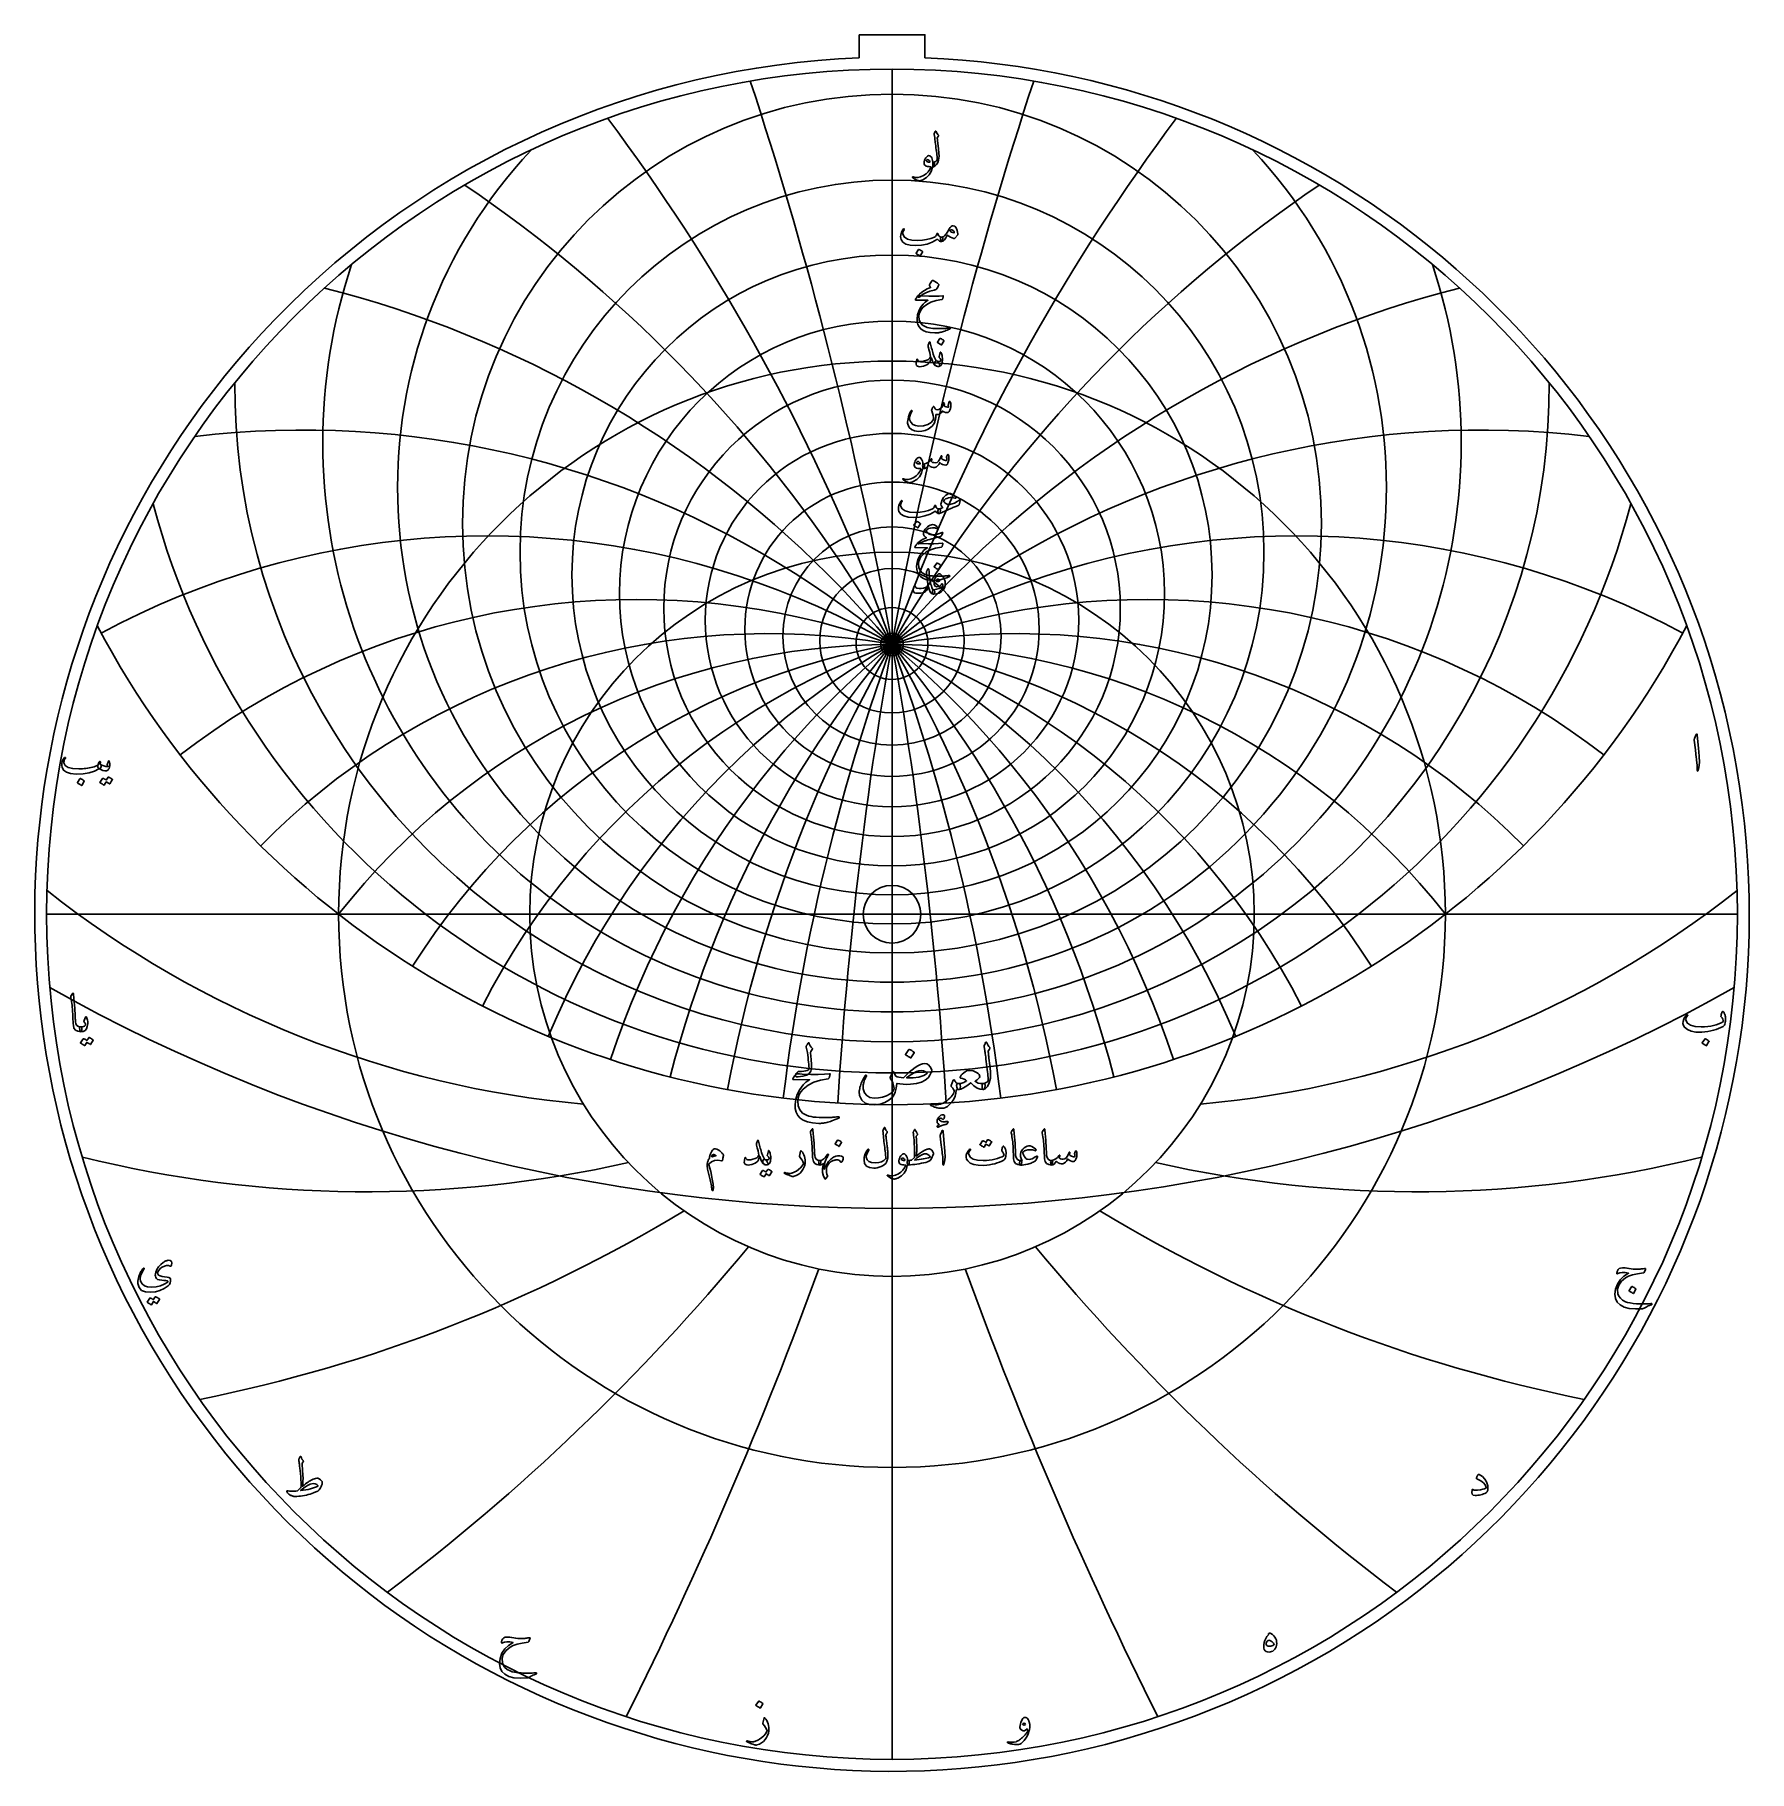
# Model space of a CAD drawing. Header units: millimetres. Extents: x -59 to 59, y -59 to 61.
import ezdxf

# ---------------------------------------------------------------- set-up
doc = ezdxf.new("R2010")
doc.units = ezdxf.units.MM
for name, color, linetype in [('CUT_INNER', 6, 'Continuous'), ('CUT_OUTER', 1, 'Continuous'), ('ENGRAVE', 7, 'Continuous'), ('ENGRAVE_FINE', 8, 'Continuous'), ('TEXT', 5, 'Continuous')]:
    doc.layers.add(name, color=color, linetype=linetype)

msp = doc.modelspace()

# ---------------------------------------------------------------- linework, layer by layer
at = {"layer": 'CUT_INNER'}
msp.add_circle((0, 0), 2, dxfattribs=at)
at = {"layer": 'CUT_OUTER'}
for points in [[(-2.275, 60.885), (2.275, 60.885), (2.275, 59.2812)], [(-2.275, 59.2812), (-2.275, 60.885)]]:
    msp.add_lwpolyline(points, dxfattribs=at)
for centre, radius, start, end in [((-0.0002, -0.0001), 59.3249, 136.054439, 87.802065), ((-0.0008, 0.0012), 59.3236, 92.196957, 136.054956)]:
    msp.add_arc(centre, radius, start, end, dxfattribs=at)
at = {"layer": 'ENGRAVE'}
for points in [[(0, -58.5), (0, 58.5)], [(-58.5, 0), (58.5, 0)], [(0, -58.5), (0, -25.0665)]]:
    msp.add_lwpolyline(points, dxfattribs=at)
for centre, radius in [((0, 0), 58.5), ((0, 27.0473), 29.7251), ((0, 25.0744), 25.7428), ((0, 23.4868), 22.1496), ((0, 22.2075), 18.8572), ((0, 0), 38.2935), ((0, 21.1807), 15.7989), ((0, 20.3658), 12.9223), ((0, 19.7329), 10.1853), ((0, 19.2604), 7.5529), ((0, 0), 25.0665), ((0, 18.9331), 4.9954), ((0, 18.7405), 2.4859), ((0, 18.677), 0.78)]:
    msp.add_circle(centre, radius, dxfattribs=at)
for centre, radius, start, end in [((0, 29.5146), 34.2165, 136.887687, 43.112313), ((0, 32.6337), 39.3859, 161.726, 18.274), ((0, 36.6399), 45.4807, 179.806229, 0.193771), ((0, 41.8996), 52.8801, 194.768857, 345.231143), ((0, 49.0134), 62.1989, 207.85457, 332.14543), ((0, -29.9181), 48.5951, 38, 142), ((0, -29.9181), 48.5951, 38, 142), ((-15.1285, 56.4602), 69.8786, 231.659303, 264.895559), ((15.1285, 56.4602), 69.8786, 275.104441, 308.340697), ((-36.3477, 62.956), 82.1645, 256.139401, 282.728406), ((36.3477, 62.956), 82.1645, 257.271594, 283.860599), ((-68.2685, 68.2685), 103.8632, 281.307632, 301.249386), ((68.2685, 68.2685), 103.8632, 238.750614, 258.692368), ((-125.0655, 72.2066), 149.4041, 307.11247, 320.406972), ((125.0655, 72.2066), 149.4041, 219.593028, 232.88753), ((-278.5157, 74.6281), 290.8724, 333.417374, 340.064626), ((278.5157, 74.6281), 290.8724, 199.935374, 206.582626)]:
    msp.add_arc(centre, radius, start, end, dxfattribs=at)
at = {"layer": 'ENGRAVE_FINE'}
for centre, radius, start, end in [((-275.5966, -29.9181), 279.8482, 3.451, 18.239562), ((-275.5966, -29.9181), 279.8482, 3.451, 18.239562), ((275.5966, -29.9181), 279.8482, 161.760438, 176.549), ((275.5966, -29.9181), 279.8482, 161.760438, 176.549), ((-133.514, -29.9181), 142.0826, 6.94881, 36.750249), ((-133.514, -29.9181), 142.0826, 6.94881, 36.750249), ((133.514, -29.9181), 142.0826, 143.249751, 173.05119), ((133.514, -29.9181), 142.0826, 143.249751, 173.05119), ((-84.1692, -29.9181), 97.1902, 10.542635, 55.81567), ((-84.1692, -29.9181), 97.1902, 10.542635, 55.81567), ((84.1692, -29.9181), 97.1902, 124.18433, 169.457365), ((84.1692, -29.9181), 97.1902, 124.18433, 169.457365), ((-57.9134, -29.9181), 75.6006, 14.286701, 75.731907), ((-57.9134, -29.9181), 75.6006, 14.286701, 75.731907), ((57.9134, -29.9181), 75.6006, 104.268093, 165.713299), ((57.9134, -29.9181), 75.6006, 104.268093, 165.713299), ((-40.7762, -29.9181), 63.4364, 18.243409, 96.767474), ((-40.7762, -29.9181), 63.4364, 18.243409, 96.767474), ((40.7762, -29.9181), 63.4364, 83.232526, 161.756591), ((40.7762, -29.9181), 63.4364, 83.232526, 161.756591), ((-28.0564, -29.9181), 56.1128, 22.487353, 118.376898), ((-28.0564, -29.9181), 56.1128, 22.487353, 118.376898), ((28.0564, -29.9181), 56.1128, 61.623102, 157.512647), ((28.0564, -29.9181), 56.1128, 61.623102, 157.512647), ((-17.6872, -29.9181), 51.7139, 27.110708, 127.628622), ((-17.6872, -29.9181), 51.7139, 27.110708, 127.628622), ((17.6872, -29.9181), 51.7139, 52.371378, 152.889292), ((17.6872, -29.9181), 51.7139, 52.371378, 152.889292), ((-8.5686, -29.9181), 49.3448, 32.230674, 135.378051), ((-8.5686, -29.9181), 49.3448, 32.230674, 135.378051), ((8.5686, -29.9181), 49.3448, 44.621949, 147.769326), ((8.5686, -29.9181), 49.3448, 44.621949, 147.769326), ((0, 98.4061), 118.7671, 240.613342, 299.386658)]:
    msp.add_arc(centre, radius, start, end, dxfattribs=at)
at = {"layer": 'TEXT'}
for points in [[(2.9234, 54.0301), (2.9468, 54.0865), (2.9649, 54.1312), (2.9779, 54.1643), (2.9857, 54.1857), (2.9918, 54.1994), (2.9995, 54.2091), (3.0091, 54.2149), (3.0203, 54.2169), (3.0331, 54.2147), (3.0437, 54.2082), (3.0521, 54.1974), (3.0584, 54.1823), (3.0871, 54.1081), (3.1215, 54.0413), (3.1615, 53.9818), (3.2071, 53.9297), (3.2199, 53.9131), (3.2236, 53.8943), (3.2181, 53.8733), (3.2037, 53.8501), (3.1275, 53.7429), (3.1327, 53.6949), (3.1379, 53.6478), (3.1431, 53.6015), (3.1483, 53.5561), (3.1535, 53.5115), (3.1587, 53.4679), (3.1639, 53.425), (3.1691, 53.3831), (3.2169, 52.9947), (3.246, 52.6912), (3.2566, 52.4723), (3.2486, 52.3383), (3.1833, 52.095), (3.0981, 51.9153), (2.9931, 51.7992), (2.8681, 51.7467), (2.8646, 51.7467), (2.8612, 51.7467), (2.8577, 51.7467), (2.8542, 51.7467), (2.8337, 51.7661), (2.8205, 51.8107), (2.8147, 51.8803), (2.8162, 51.975), (2.8194, 52.01), (2.8292, 52.0355), (2.8454, 52.0515), (2.8681, 52.058), (2.9559, 52.0756), (3.0289, 52.1073), (3.0873, 52.1534), (3.131, 52.2137), (3.1281, 52.2862), (3.1228, 52.3685), (3.1151, 52.4609), (3.1051, 52.5631), (3.0928, 52.6749), (3.0787, 52.7958), (3.0626, 52.9258), (3.0445, 53.0648), (3.0279, 53.2015), (3.0125, 53.3243), (2.9985, 53.4333), (2.9857, 53.5284), (2.9747, 53.6097), (2.9658, 53.6772), (2.9591, 53.7308), (2.9546, 53.7706), (2.92, 53.9678), (2.9189, 53.9872), (2.9191, 54.0041), (2.9206, 54.0184), (2.9234, 54.0301)], [(2.7989, 51.7086), (2.7178, 51.4238), (2.5818, 51.1853), (2.3909, 50.9931), (2.145, 50.8471), (2.1106, 50.8323), (2.0767, 50.819), (2.0432, 50.8073), (2.0101, 50.797), (1.9776, 50.7884), (1.9461, 50.7818), (1.9154, 50.7772), (1.8855, 50.7745), (1.8111, 50.7851), (1.7125, 50.8238), (1.5897, 50.8906), (1.4427, 50.9855), (1.4269, 50.9992), (1.4176, 51.0123), (1.4148, 51.0251), (1.4185, 51.0374), (1.4267, 51.0469), (1.4375, 51.0513), (1.4509, 51.0504), (1.4669, 51.0444), (1.6198, 50.9948), (1.7912, 50.995), (1.9813, 51.045), (2.19, 51.1447), (2.3604, 51.2604), (2.5013, 51.3964), (2.6129, 51.5527), (2.6951, 51.7294), (2.6944, 51.7356), (2.6925, 51.7406), (2.6893, 51.7443), (2.6847, 51.7467), (2.5656, 51.7536), (2.4642, 51.7674), (2.3805, 51.7882), (2.3145, 51.8159), (2.2635, 51.8587), (2.2315, 51.9179), (2.2185, 51.9936), (2.2246, 52.0857), (2.2265, 52.0979), (2.2289, 52.1104), (2.2317, 52.123), (2.235, 52.1359), (2.2386, 52.1492), (2.2427, 52.1631), (2.2473, 52.1777), (2.2522, 52.193), (2.2929, 52.2918), (2.3422, 52.3737), (2.4002, 52.4388), (2.4667, 52.487), (2.5349, 52.5134), (2.5974, 52.513), (2.6542, 52.4857), (2.7055, 52.4317), (2.7502, 52.3564), (2.7842, 52.2691), (2.8073, 52.1696), (2.8196, 52.058), (2.8264, 52.0581), (2.833, 52.0585), (2.8394, 52.059), (2.8456, 52.0598), (2.8517, 52.0605), (2.8581, 52.0611), (2.8647, 52.0614), (2.8715, 52.0615), (2.8949, 52.0565), (2.913, 52.0416), (2.926, 52.0167), (2.9338, 51.9819), (2.937, 51.9437), (2.9364, 51.9049), (2.9319, 51.8658), (2.9234, 51.8262), (2.9124, 51.7914), (2.9001, 51.7666), (2.8865, 51.7516), (2.8715, 51.7467), (2.8058, 51.7467), (2.8054, 51.7404), (2.8041, 51.732), (2.8019, 51.7214), (2.7989, 51.7086)], [(2.6328, 52.0961), (2.5965, 52.1594), (2.5567, 52.2042), (2.5135, 52.2304), (2.4667, 52.2379), (2.4389, 52.2306), (2.414, 52.2189), (2.3922, 52.2029), (2.3733, 52.1826), (2.3673, 52.1718), (2.3664, 52.1601), (2.3707, 52.1476), (2.3803, 52.1341), (2.4159, 52.1028), (2.4676, 52.0814), (2.5353, 52.0699), (2.619, 52.0684), (2.6276, 52.0701), (2.6328, 52.0753), (2.6345, 52.084), (2.6328, 52.0961)], [(0.7888, 47.4447), (0.8011, 47.4581), (0.8139, 47.4637), (0.8271, 47.4615), (0.8407, 47.4516), (0.8511, 47.4386), (0.8545, 47.4239), (0.8511, 47.4075), (0.8407, 47.3893), (0.7879, 47.3076), (0.7542, 47.2319), (0.7395, 47.1623), (0.7438, 47.0987), (0.8522, 46.8898), (1.063, 46.7441), (1.3763, 46.6615), (1.7921, 46.642), (2.1007, 46.6647), (2.3967, 46.7121), (2.6802, 46.7841), (2.9511, 46.8807), (2.9989, 46.909), (3.0385, 46.9525), (3.0698, 47.0111), (3.093, 47.0848), (3.1007, 47.1058), (3.1137, 47.1203), (3.1319, 47.1283), (3.1552, 47.1298), (3.1719, 47.1227), (3.1838, 47.1082), (3.1909, 47.0864), (3.1933, 47.0572), (3.2095, 46.9849), (3.2547, 46.9309), (3.3289, 46.895), (3.432, 46.8773), (3.4692, 46.869), (3.4943, 46.8479), (3.5072, 46.8137), (3.5081, 46.7666), (3.4956, 46.6788), (3.4787, 46.6161), (3.4575, 46.5784), (3.432, 46.5659), (3.3561, 46.5758), (3.2841, 46.6057), (3.216, 46.6554), (3.1518, 46.725), (3.1464, 46.7278), (3.1371, 46.7259), (3.1239, 46.7192), (3.1068, 46.7077), (2.7842, 46.5261), (2.4322, 46.3964), (2.0507, 46.3185), (1.6399, 46.2926), (1.2602, 46.3185), (0.9652, 46.3964), (0.7551, 46.5261), (0.6297, 46.7077), (0.6011, 46.8092), (0.5916, 46.9127), (0.6011, 47.0185), (0.6297, 47.1264), (0.6682, 47.2267), (0.7075, 47.3132), (0.7477, 47.3858), (0.7888, 47.4447)], [(4.2346, 47.6661), (4.343, 47.6276), (4.4327, 47.519), (4.5039, 47.3404), (4.5564, 47.0918), (4.5583, 47.0738), (4.5573, 47.058), (4.5532, 47.0444), (4.546, 47.0329), (4.3557, 46.7942), (4.3425, 46.7797), (4.3272, 46.7709), (4.3097, 46.7676), (4.29, 46.77), (4.1607, 46.8141), (4.0392, 46.8703), (3.9254, 46.9387), (3.8195, 47.0191), (3.7341, 46.8208), (3.6404, 46.6792), (3.5386, 46.5942), (3.4285, 46.5659), (3.4162, 46.5704), (3.4035, 46.5841), (3.3903, 46.6068), (3.3766, 46.6385), (3.3557, 46.7173), (3.3481, 46.7804), (3.3539, 46.828), (3.3732, 46.86), (3.3844, 46.8675), (3.3974, 46.8729), (3.4121, 46.8762), (3.4285, 46.8773), (3.5072, 46.8907), (3.5842, 46.9274), (3.6595, 46.9875), (3.733, 47.071), (3.7652, 47.1194), (3.8134, 47.199), (3.8776, 47.3097), (3.9579, 47.4516), (4.0206, 47.5454), (4.0876, 47.6124), (4.159, 47.6527), (4.2346, 47.6661)], [(3.9855, 47.327), (4.0504, 47.273), (4.1239, 47.2284), (4.2061, 47.1934), (4.2969, 47.1679), (4.2919, 47.236), (4.2736, 47.2916), (4.2418, 47.3346), (4.1966, 47.3651), (4.1445, 47.3809), (4.0919, 47.3798), (4.039, 47.3618), (3.9855, 47.327)], [(1.8371, 46.0089), (1.8414, 46.0132), (1.8475, 46.0158), (1.8553, 46.0167), (1.8648, 46.0158), (1.932, 45.9886), (1.9954, 45.9553), (2.0548, 45.9159), (2.1104, 45.8705), (2.1158, 45.8636), (2.1182, 45.8567), (2.1175, 45.8497), (2.1139, 45.8428), (1.9513, 45.5799), (1.9452, 45.5736), (1.9374, 45.5721), (1.9279, 45.5753), (1.9167, 45.5833), (1.9069, 45.5903), (1.8916, 45.6006), (1.8706, 45.6145), (1.844, 45.6318), (1.8114, 45.6525), (1.7722, 45.6768), (1.7266, 45.7044), (1.6745, 45.7356), (1.6676, 45.7408), (1.6641, 45.7459), (1.6641, 45.7511), (1.6676, 45.7563)], [(2.92, 43.2017), (2.6177, 43.1227), (2.3509, 43.0209), (2.1195, 42.8961), (1.9236, 42.7484), (1.8935, 42.7257), (1.8656, 42.713), (1.8399, 42.7102), (1.8163, 42.7173), (1.7889, 42.75), (1.793, 42.796), (1.8287, 42.8555), (1.8959, 42.9283), (2.0548, 43.0602), (2.2375, 43.1792), (2.444, 43.2851), (2.6743, 43.3781), (2.6086, 43.475), (2.5963, 43.4992), (2.5904, 43.5234), (2.5911, 43.5476), (2.5982, 43.5718), (2.6447, 43.6642), (2.6873, 43.7405), (2.726, 43.8008), (2.7608, 43.8452), (2.7831, 43.8661), (2.8049, 43.8772), (2.8263, 43.8782), (2.8473, 43.8694), (2.9691, 43.8006), (3.0713, 43.7362), (3.1541, 43.6761), (3.2175, 43.6203), (3.2298, 43.6023), (3.2357, 43.5796), (3.235, 43.5522), (3.2279, 43.5199), (3.2056, 43.4696), (3.1699, 43.4084), (3.1208, 43.3364), (3.0584, 43.2536), (3.0419, 43.2412), (3.0134, 43.2285), (2.9727, 43.2153), (2.92, 43.2017)], [(2.1035, 42.8003), (2.5474, 42.7848), (2.9312, 42.783), (3.2549, 42.7951), (3.5185, 42.8211), (3.5266, 42.8221), (3.5336, 42.8215), (3.5396, 42.8195), (3.5444, 42.8159), (3.548, 42.811), (3.5501, 42.8051), (3.5506, 42.7981), (3.5496, 42.79), (3.5428, 42.7584), (3.5362, 42.7294), (3.5298, 42.703), (3.5237, 42.6792), (3.5177, 42.6581), (3.512, 42.6395), (3.5065, 42.6235), (3.5012, 42.6101), (3.4899, 42.5886), (3.477, 42.5729), (3.4623, 42.5627), (3.4458, 42.5582), (3.0462, 42.4857), (2.6985, 42.3722), (2.4027, 42.2176), (2.1588, 42.0219), (2.0356, 41.8811), (1.9461, 41.7322), (1.8903, 41.575), (1.8682, 41.4095), (1.8894, 41.1499), (1.9737, 40.9382), (2.1212, 40.7745), (2.3318, 40.6588), (2.441, 40.6238), (2.561, 40.5948), (2.6918, 40.5719), (2.8335, 40.555), (2.9857, 40.544), (3.1483, 40.5386), (3.3213, 40.5388), (3.5047, 40.5446), (3.5698, 40.5483), (3.634, 40.5524), (3.697, 40.557), (3.7589, 40.5619), (3.8194, 40.5673), (3.8779, 40.5732), (3.9344, 40.5794), (3.989, 40.5861), (4.0057, 40.587), (4.0176, 40.5827), (4.0247, 40.5732), (4.0271, 40.5585), (4.0258, 40.5414), (4.0219, 40.5282), (4.0154, 40.5189), (4.0063, 40.5135), (3.9086, 40.4722), (3.816, 40.4348), (3.7287, 40.4013), (3.6465, 40.3716), (3.5697, 40.3457), (3.4986, 40.3232), (3.4331, 40.3042), (3.3732, 40.2886), (3.3169, 40.2771), (3.262, 40.267), (3.2087, 40.2581), (3.157, 40.2506), (3.1065, 40.2447), (3.0571, 40.241), (3.0087, 40.2395), (2.9615, 40.2402), (2.6389, 40.2653), (2.3699, 40.3197), (2.1545, 40.4036), (1.9928, 40.5169), (1.8741, 40.6586), (1.7912, 40.824), (1.7443, 41.0132), (1.7333, 41.2262), (1.7672, 41.4904), (1.8483, 41.7469), (1.9766, 41.9955), (2.1519, 42.2364), (2.2205, 42.3093), (2.2981, 42.3791), (2.3848, 42.4459), (2.4806, 42.5097), (1.6433, 42.5166), (1.6232, 42.5253), (1.6148, 42.5409), (1.618, 42.5633), (1.633, 42.5928), (1.6611, 42.6356), (1.6866, 42.6741), (1.7095, 42.7082), (1.7298, 42.7381), (1.7476, 42.7634), (1.7627, 42.7839), (1.7752, 42.7997), (1.7852, 42.8107), (1.8077, 42.8127), (1.8682, 42.8116), (1.9668, 42.8075), (2.1035, 42.8003)], [(3.3196, 39.8465), (3.3239, 39.8508), (3.3299, 39.8534), (3.3377, 39.8543), (3.3472, 39.8534), (3.4145, 39.8262), (3.4778, 39.7929), (3.5373, 39.7535), (3.5929, 39.7081), (3.5983, 39.7012), (3.6007, 39.6943), (3.6, 39.6874), (3.5963, 39.6804), (3.4337, 39.4175), (3.4277, 39.4112), (3.4199, 39.4097), (3.4104, 39.413), (3.3991, 39.421), (3.3894, 39.4279), (3.3741, 39.4383), (3.3531, 39.4521), (3.3265, 39.4694), (3.2938, 39.4902), (3.2547, 39.5144), (3.2091, 39.5421), (3.157, 39.5732), (3.15, 39.5784), (3.1466, 39.5836), (3.1466, 39.5888), (3.15, 39.5939)], [(2.6518, 39.549), (2.6717, 39.4583), (2.6934, 39.366), (2.7167, 39.2723), (2.7418, 39.1771), (2.7686, 39.0799), (2.7971, 38.9803), (2.8274, 38.8783), (2.8594, 38.774), (2.9241, 38.5863), (2.9831, 38.4453), (3.0365, 38.3511), (3.0843, 38.3035), (3.126, 38.2752), (3.1682, 38.2352), (3.2108, 38.1835), (3.2538, 38.1201), (3.2945, 38.0416), (3.3057, 37.9826), (3.2876, 37.943), (3.24, 37.9229), (3.0862, 37.9385), (2.9502, 38.0406), (2.832, 38.2291), (2.7314, 38.5041), (2.7293, 38.5087), (2.7262, 38.5119), (2.7223, 38.5139), (2.7176, 38.5145), (2.7141, 38.5139), (2.7107, 38.5119), (2.7072, 38.5087), (2.7037, 38.5041), (2.694, 38.4596), (2.6821, 38.4125), (2.6681, 38.3627), (2.6518, 38.3104), (2.6341, 38.2609), (2.6155, 38.2196), (2.5961, 38.1865), (2.5757, 38.1616), (2.5026, 38.0979), (2.4114, 38.0414), (2.302, 37.9923), (2.1744, 37.9506), (2.0447, 37.9197), (1.9322, 37.9065), (1.8371, 37.911), (1.7592, 37.9333), (1.6926, 37.9891), (1.6624, 38.0873), (1.6684, 38.2278), (1.7108, 38.4107), (1.7149, 38.4168), (1.7203, 38.4211), (1.727, 38.4237), (1.735, 38.4246), (1.7445, 38.4235), (1.7523, 38.4203), (1.7584, 38.4148), (1.7627, 38.4073), (1.7791, 38.369), (1.7973, 38.3372), (1.8172, 38.3119), (1.8388, 38.2931), (1.9063, 38.268), (1.998, 38.262), (2.1139, 38.2749), (2.254, 38.3069), (2.4034, 38.355), (2.5195, 38.409), (2.6023, 38.4691), (2.6518, 38.5353), (2.6601, 38.6023), (2.6467, 38.7169), (2.6116, 38.8791), (2.555, 39.0888), (2.5277, 39.1993), (2.5117, 39.2886), (2.507, 39.3567), (2.5135, 39.4037), (2.5792, 39.5905), (2.5863, 39.6102), (2.5939, 39.6242), (2.6019, 39.6327), (2.6103, 39.6355), (2.6207, 39.6301), (2.6311, 39.6138), (2.6415, 39.5868), (2.6518, 39.549)], [(3.3507, 38.4315), (3.3304, 38.4654), (3.3109, 38.4946), (3.2923, 38.5191), (3.2746, 38.5387), (3.2618, 38.5556), (3.2547, 38.5751), (3.2532, 38.5971), (3.2573, 38.6218), (3.3299, 38.8847), (3.3401, 38.9076), (3.3533, 38.9141), (3.3695, 38.9042), (3.3888, 38.8778), (3.4177, 38.8218), (3.4424, 38.7541), (3.4627, 38.6748), (3.4787, 38.5837), (3.488, 38.4964), (3.4917, 38.4107), (3.4897, 38.3268), (3.4822, 38.2447), (3.4698, 38.1731), (3.4536, 38.1106), (3.4335, 38.0572), (3.4095, 38.0129), (3.3799, 37.98), (3.3395, 37.9541), (3.2882, 37.935), (3.2261, 37.9229), (3.1626, 37.9205), (3.1033, 37.9307), (3.0484, 37.9534), (2.9978, 37.9887), (2.9587, 38.0334), (2.9381, 38.0847), (2.9362, 38.1424), (2.9528, 38.2066), (2.9794, 38.2592), (3.0108, 38.2922), (3.0469, 38.3059), (3.0878, 38.3), (3.182, 38.2773), (3.2642, 38.2749), (3.3343, 38.2929), (3.3922, 38.3312), (3.3935, 38.3413), (3.387, 38.3614), (3.3728, 38.3915), (3.3507, 38.4315)], [(3.9475, 35.4734), (3.9535, 35.4885), (3.9613, 35.4993), (3.9708, 35.5058), (3.9821, 35.508), (3.9966, 35.5062), (4.0089, 35.5011), (4.0191, 35.4924), (4.0271, 35.4803), (4.0467, 35.4371), (4.0608, 35.3834), (4.0692, 35.3194), (4.072, 35.245), (4.0645, 35.1235), (4.0418, 35.0081), (4.0039, 34.8986), (3.951, 34.7953), (3.9328, 34.7704), (3.9129, 34.7512), (3.8913, 34.7375), (3.8679, 34.7295), (3.7834, 34.7241), (3.6923, 34.7391), (3.5948, 34.7743), (3.4908, 34.8299), (3.4032, 34.7099), (3.2997, 34.6301), (3.1801, 34.5905), (3.0445, 34.5912), (3.0401, 34.5182), (3.0337, 34.448), (3.0254, 34.3807), (3.0151, 34.3161), (3.0029, 34.2539), (2.9887, 34.1937), (2.9726, 34.1355), (2.9546, 34.0791), (2.9126, 33.9775), (2.856, 33.8837), (2.7846, 33.7976), (2.6985, 33.7193), (2.4972, 33.5853), (2.2843, 33.491), (2.0596, 33.4365), (1.8232, 33.4218), (1.5571, 33.4579), (1.3467, 33.5524), (1.1921, 33.7053), (1.0933, 33.9165), (1.0799, 33.9926), (1.0777, 34.0826), (1.0868, 34.1864), (1.1071, 34.304), (1.1397, 34.4329), (1.1858, 34.5669), (1.2453, 34.7062), (1.3181, 34.8506), (1.324, 34.8597), (1.3311, 34.8662), (1.3395, 34.8701), (1.3493, 34.8714), (1.359, 34.8705), (1.3674, 34.8679), (1.3746, 34.8636), (1.3804, 34.8576), (1.3843, 34.8487), (1.3856, 34.8394), (1.3843, 34.8297), (1.3804, 34.8195), (1.2879, 34.6273), (1.2282, 34.4692), (1.2014, 34.3453), (1.2074, 34.2556), (1.2948, 34.0577), (1.4323, 33.9139), (1.62, 33.8242), (1.8578, 33.7885), (2.1904, 33.8097), (2.4719, 33.894), (2.7024, 34.0415), (2.8819, 34.2521), (2.8813, 34.3909), (2.8586, 34.5375), (2.8138, 34.6919), (2.747, 34.8541), (2.7386, 34.8705), (2.734, 34.8852), (2.7334, 34.8982), (2.7366, 34.9095), (2.7552, 34.948), (2.7729, 34.9843), (2.7898, 35.0181), (2.8058, 35.0496), (2.8209, 35.0782), (2.8352, 35.1036), (2.8486, 35.1258), (2.8612, 35.1447), (2.8683, 35.1527), (2.8759, 35.156), (2.8839, 35.1544), (2.8923, 35.1482), (2.8966, 35.1434), (2.9027, 35.1361), (2.9105, 35.1261), (2.92, 35.1136), (2.9308, 35.0984), (2.9425, 35.0807), (2.955, 35.0604), (2.9684, 35.0375), (2.9956, 34.9933), (3.0186, 34.9613), (3.0372, 34.9415), (3.0514, 34.9337), (3.1414, 34.9261), (3.2313, 34.9415), (3.3213, 34.9797), (3.4112, 35.0409), (3.4439, 35.0816), (3.4761, 35.1482), (3.5079, 35.2407), (3.5393, 35.3592), (3.5423, 35.3705), (3.5479, 35.38), (3.5561, 35.3878), (3.5669, 35.3938), (3.5771, 35.3977), (3.5868, 35.399), (3.5961, 35.3977), (3.605, 35.3938), (3.6182, 35.3722), (3.6231, 35.3315), (3.6199, 35.2719), (3.6084, 35.1931), (3.6783, 35.1503), (3.7529, 35.1222), (3.8322, 35.1088), (3.9164, 35.1101), (3.9153, 35.1354), (3.912, 35.156), (3.9066, 35.1717), (3.8991, 35.1828), (3.8904, 35.1931), (3.8852, 35.2035), (3.8835, 35.2139), (3.8852, 35.2243)], [(2.1191, 30.8096), (2.038, 30.5248), (1.902, 30.2863), (1.711, 30.0941), (1.4652, 29.9481), (1.4308, 29.9333), (1.3968, 29.92), (1.3633, 29.9082), (1.3302, 29.898), (1.2978, 29.8894), (1.2662, 29.8828), (1.2355, 29.8782), (1.2057, 29.8755), (1.1313, 29.8861), (1.0327, 29.9248), (0.9099, 29.9916), (0.7629, 30.0865), (0.7471, 30.1001), (0.7378, 30.1133), (0.735, 30.1261), (0.7386, 30.1384), (0.7469, 30.1479), (0.7577, 30.1523), (0.7711, 30.1514), (0.7871, 30.1453), (0.94, 30.0958), (1.1114, 30.096), (1.3015, 30.146), (1.5101, 30.2457), (1.6805, 30.3613), (1.8215, 30.4974), (1.9331, 30.6537), (2.0153, 30.8303), (2.0146, 30.8366), (2.0127, 30.8416), (2.0094, 30.8453), (2.0049, 30.8476), (1.8857, 30.8546), (1.7843, 30.8684), (1.7006, 30.8892), (1.6347, 30.9168), (1.5837, 30.9597), (1.5517, 31.0189), (1.5387, 31.0946), (1.5447, 31.1867), (1.5467, 31.1989), (1.5491, 31.2113), (1.5519, 31.224), (1.5551, 31.2369), (1.5588, 31.2502), (1.5629, 31.2641), (1.5675, 31.2787), (1.5724, 31.2939), (1.6131, 31.3928), (1.6624, 31.4747), (1.7203, 31.5398), (1.7869, 31.588), (1.855, 31.6144), (1.9175, 31.614), (1.9744, 31.5867), (2.0256, 31.5327), (2.0704, 31.4574), (2.1043, 31.3701), (2.1275, 31.2706), (2.1398, 31.159), (2.1466, 31.1591), (2.1532, 31.1594), (2.1596, 31.16), (2.1658, 31.1607), (2.1719, 31.1615), (2.1783, 31.162), (2.1849, 31.1624), (2.1917, 31.1625), (2.2151, 31.1575), (2.2332, 31.1426), (2.2462, 31.1177), (2.254, 31.0829), (2.2572, 31.0446), (2.2566, 31.0059), (2.252, 30.9668), (2.2436, 30.9272), (2.2326, 30.8924), (2.2202, 30.8675), (2.2066, 30.8526), (2.1917, 30.8476), (2.126, 30.8476), (2.1255, 30.8414), (2.1242, 30.8329), (2.1221, 30.8223), (2.1191, 30.8096)], [(1.953, 31.1971), (1.9167, 31.2604), (1.8769, 31.3052), (1.8336, 31.3314), (1.7869, 31.3389), (1.759, 31.3316), (1.7342, 31.3199), (1.7123, 31.3039), (1.6935, 31.2836), (1.6875, 31.2728), (1.6866, 31.2611), (1.6909, 31.2485), (1.7004, 31.2351), (1.7361, 31.2038), (1.7878, 31.1824), (1.8555, 31.1709), (1.9391, 31.1694), (1.9478, 31.1711), (1.953, 31.1763), (1.9547, 31.185), (1.953, 31.1971)], [(3.8662, 31.8337), (3.8738, 31.8388), (3.8826, 31.8371), (3.8928, 31.8285), (3.9042, 31.8129), (3.9166, 31.7865), (3.9259, 31.7489), (3.9321, 31.7), (3.9354, 31.6399), (3.9365, 31.5716), (3.9328, 31.505), (3.9244, 31.4401), (3.9112, 31.377), (3.8727, 31.2542), (3.8299, 31.1659), (3.7827, 31.1123), (3.7313, 31.0933), (3.6095, 31.1004), (3.4969, 31.1322), (3.3933, 31.1886), (3.2988, 31.2697), (3.2339, 31.1419), (3.157, 31.0423), (3.0679, 30.9707), (2.9667, 30.9272), (2.8605, 30.9177), (2.753, 30.9445), (2.6443, 31.0077), (2.5342, 31.1071), (2.4451, 30.9936), (2.3578, 30.9125), (2.2721, 30.8639), (2.1882, 30.8476), (2.1714, 30.8572), (2.1554, 30.8857), (2.1402, 30.9333), (2.126, 30.9999), (2.1208, 31.0656), (2.1294, 31.114), (2.1519, 31.1452), (2.1882, 31.159), (2.3478, 31.1951), (2.4875, 31.2654), (2.6073, 31.3698), (2.7072, 31.5084), (2.7126, 31.516), (2.7184, 31.5214), (2.7247, 31.5247), (2.7314, 31.5257), (2.7396, 31.5249), (2.747, 31.5223), (2.7535, 31.518), (2.7591, 31.5119), (2.7623, 31.4933), (2.7548, 31.4617), (2.7364, 31.4172), (2.7072, 31.3597), (2.7455, 31.3154), (2.8049, 31.2827), (2.8856, 31.2617), (2.9874, 31.2524), (3.1144, 31.279), (3.2253, 31.3657), (3.3202, 31.5126), (3.3991, 31.7195), (3.403, 31.7301), (3.4078, 31.7376), (3.4134, 31.7422), (3.4199, 31.7437), (3.4296, 31.7428), (3.4381, 31.7402), (3.4452, 31.7359), (3.451, 31.7299), (3.4554, 31.7212), (3.4579, 31.7126), (3.4588, 31.7039), (3.4579, 31.6953), (3.4234, 31.55), (3.4638, 31.5141), (3.5124, 31.4825), (3.5693, 31.4553), (3.6344, 31.4323), (3.6977, 31.4174), (3.746, 31.4142), (3.779, 31.4226), (3.797, 31.4427), (3.8028, 31.4734), (3.7996, 31.5171), (3.7873, 31.5737), (3.7659, 31.6434), (3.7695, 31.663), (3.7875, 31.7013), (3.8197, 31.7582), (3.8662, 31.8337)], [(4.7086, 28.6113), (4.6394, 28.3345), (4.6316, 28.3211), (4.6187, 28.3085), (4.6005, 28.2969), (4.5772, 28.2861), (4.5254, 28.2678), (4.4703, 28.2476), (4.4121, 28.2254), (4.3505, 28.2013), (4.2858, 28.1755), (4.2178, 28.1481), (4.1465, 28.1192), (4.072, 28.0889), (3.2763, 27.7429), (3.24, 27.7509), (3.2106, 27.7749), (3.1881, 27.8149), (3.1725, 27.8709), (3.1699, 27.9304), (3.1864, 27.9807), (3.2218, 28.022), (3.2763, 28.0543), (3.2831, 28.0574), (3.2966, 28.0633), (3.3169, 28.0721), (3.3438, 28.0837), (3.3772, 28.0978), (3.4169, 28.1144), (3.4628, 28.1333), (3.515, 28.1546), (3.4478, 28.2236), (3.4052, 28.299), (3.3872, 28.381), (3.3939, 28.4694), (3.4605, 28.6798), (3.5738, 28.8578), (3.7339, 29.0033), (3.9406, 29.1164), (3.9858, 29.127), (4.0383, 29.1242), (4.0982, 29.1079), (4.1655, 29.0783), (4.2353, 29.0379), (4.2995, 28.9927), (4.3581, 28.9427), (4.4111, 28.888), (4.426, 28.8679), (4.4327, 28.8491), (4.4312, 28.8316), (4.4215, 28.8154), (4.4068, 28.8028), (4.3903, 28.7964), (4.3722, 28.7959), (4.3523, 28.8015), (4.2487, 28.8342), (4.1386, 28.8491), (4.0221, 28.8463), (3.8991, 28.8258), (3.7877, 28.7925), (3.6993, 28.7479), (3.6337, 28.6921), (3.5911, 28.6251), (3.5868, 28.5953), (3.5981, 28.5611), (3.6249, 28.5226), (3.6673, 28.4798), (3.7157, 28.4409), (3.7641, 28.4106), (3.8126, 28.389), (3.861, 28.376), (4.0061, 28.3723), (4.1611, 28.4028), (4.3261, 28.4675), (4.501, 28.5663), (4.5199, 28.5782), (4.5382, 28.5896), (4.5562, 28.6007), (4.5737, 28.6113), (4.5906, 28.6212), (4.6066, 28.6303), (4.6217, 28.6385), (4.636, 28.6459), (4.6755, 28.6645), (4.7008, 28.6649), (4.7119, 28.6472), (4.7086, 28.6113)], [(0.6366, 28.6216), (0.6489, 28.635), (0.6617, 28.6407), (0.6749, 28.6385), (0.6885, 28.6286), (0.6989, 28.6156), (0.7023, 28.6009), (0.6989, 28.5845), (0.6885, 28.5663), (0.6357, 28.4846), (0.602, 28.4089), (0.5873, 28.3392), (0.5916, 28.2757), (0.6999, 28.0668), (0.9108, 27.9211), (1.2241, 27.8385), (1.6399, 27.819), (1.9484, 27.8417), (2.2445, 27.8891), (2.5279, 27.9611), (2.7989, 28.0577), (2.8467, 28.086), (2.8862, 28.1295), (2.9176, 28.1881), (2.9407, 28.2618), (2.9485, 28.2828), (2.9615, 28.2973), (2.9796, 28.3053), (3.003, 28.3068), (3.0196, 28.2997), (3.0315, 28.2852), (3.0387, 28.2633), (3.0411, 28.2342), (3.0573, 28.1619), (3.1025, 28.1079), (3.1766, 28.072), (3.2798, 28.0543), (3.317, 28.046), (3.342, 28.0248), (3.355, 27.9907), (3.3559, 27.9435), (3.3433, 27.8558), (3.3265, 27.793), (3.3053, 27.7554), (3.2798, 27.7429), (3.2039, 27.7528), (3.1319, 27.7827), (3.0638, 27.8324), (2.9995, 27.902), (2.9941, 27.9048), (2.9848, 27.9029), (2.9716, 27.8962), (2.9546, 27.8847), (2.6319, 27.7031), (2.2799, 27.5734), (1.8985, 27.4955), (1.4877, 27.4696), (1.108, 27.4955), (0.813, 27.5734), (0.6028, 27.7031), (0.4774, 27.8847), (0.4489, 27.9861), (0.4394, 28.0897), (0.4489, 28.1955), (0.4774, 28.3034), (0.5159, 28.4037), (0.5553, 28.4902), (0.5955, 28.5628), (0.6366, 28.6216)], [(1.6849, 27.1859), (1.6892, 27.1902), (1.6952, 27.1928), (1.703, 27.1937), (1.7125, 27.1928), (1.7798, 27.1655), (1.8431, 27.1323), (1.9026, 27.0929), (1.9582, 27.0475), (1.9636, 27.0406), (1.966, 27.0336), (1.9653, 27.0267), (1.9616, 27.0198), (1.799, 26.7569), (1.793, 26.7506), (1.7852, 26.7491), (1.7757, 26.7523), (1.7644, 26.7603), (1.7547, 26.7673), (1.7394, 26.7776), (1.7184, 26.7915), (1.6918, 26.8088), (1.6591, 26.8295), (1.62, 26.8537), (1.5744, 26.8814), (1.5223, 26.9126), (1.5153, 26.9178), (1.5119, 26.9229), (1.5119, 26.9281), (1.5153, 26.9333)], [(3.5098, 26.4217), (3.5127, 26.3973), (3.4969, 26.3516), (3.4625, 26.2848), (3.4095, 26.1968), (3.3983, 26.1825), (3.3853, 26.1709), (3.3706, 26.1618), (3.3542, 26.1553), (3.1327, 26.0943), (2.9355, 26.0394), (2.7626, 25.9905), (2.6138, 25.9477), (2.4892, 25.9112), (2.3889, 25.8811), (2.3128, 25.8576), (2.2609, 25.8405), (1.8423, 25.6536), (1.8129, 25.6515), (1.7904, 25.6554), (1.7748, 25.6653), (1.7662, 25.6813), (1.7659, 25.6872), (1.7688, 25.6943), (1.7746, 25.7027), (1.7835, 25.7125), (1.8687, 25.7925), (1.9962, 25.8768), (2.1662, 25.9655), (2.3785, 26.0584), (2.3208, 26.1077), (2.2721, 26.1553), (2.2326, 26.2011), (2.2021, 26.2453), (2.1833, 26.2935), (2.1787, 26.3516), (2.1885, 26.4198), (2.2125, 26.4978), (2.2514, 26.5791), (2.3059, 26.6604), (2.3759, 26.7417), (2.4616, 26.823), (2.5548, 26.8933), (2.6441, 26.9415), (2.7295, 26.9677), (2.811, 26.9718), (2.9215, 26.9495), (3.0212, 26.9035), (3.11, 26.8336), (3.1881, 26.74), (3.195, 26.7283), (3.1985, 26.7175), (3.1985, 26.7076), (3.195, 26.6985), (3.1874, 26.69), (3.1786, 26.6855), (3.1684, 26.6848), (3.157, 26.6881), (3.106, 26.7043), (3.0571, 26.7184), (3.01, 26.7303), (2.9649, 26.74), (2.922, 26.7473), (2.8815, 26.7521), (2.8433, 26.7543), (2.8075, 26.7538), (2.6585, 26.7363), (2.5333, 26.6941), (2.4319, 26.6273), (2.3543, 26.5359), (2.4369, 26.4271), (2.529, 26.3464), (2.6307, 26.2939), (2.7418, 26.2695), (2.9072, 26.2677), (3.0852, 26.2937), (3.2757, 26.3473), (3.4787, 26.4286), (3.4871, 26.4308), (3.4951, 26.4303), (3.5027, 26.4273), (3.5098, 26.4217)], [(2.0741, 25.664), (2.518, 25.6485), (2.9018, 25.6467), (3.2255, 25.6588), (3.4891, 25.6848), (3.4972, 25.6858), (3.5042, 25.6852), (3.5102, 25.6832), (3.515, 25.6796), (3.5186, 25.6747), (3.5207, 25.6688), (3.5212, 25.6618), (3.5202, 25.6536), (3.5134, 25.6221), (3.5068, 25.5931), (3.5004, 25.5667), (3.4943, 25.5429), (3.4883, 25.5217), (3.4826, 25.5032), (3.4771, 25.4872), (3.4718, 25.4737), (3.4605, 25.4523), (3.4476, 25.4366), (3.4329, 25.4264), (3.4164, 25.4218), (3.0168, 25.3494), (2.6691, 25.2359), (2.3733, 25.0813), (2.1294, 24.8856), (2.0062, 24.7448), (1.9167, 24.5959), (1.8609, 24.4387), (1.8388, 24.2732), (1.86, 24.0135), (1.9443, 23.8019), (2.0918, 23.6382), (2.3024, 23.5225), (2.4116, 23.4875), (2.5316, 23.4585), (2.6624, 23.4356), (2.8041, 23.4187), (2.9563, 23.4077), (3.1189, 23.4023), (3.2919, 23.4025), (3.4752, 23.4083), (3.5404, 23.412), (3.6046, 23.4161), (3.6676, 23.4206), (3.7295, 23.4256), (3.79, 23.431), (3.8485, 23.4369), (3.905, 23.4431), (3.9596, 23.4498), (3.9763, 23.4507), (3.9881, 23.4464), (3.9953, 23.4369), (3.9977, 23.4222), (3.9964, 23.4051), (3.9925, 23.3919), (3.986, 23.3826), (3.9769, 23.3772), (3.8792, 23.3359), (3.7866, 23.2985), (3.6993, 23.265), (3.6171, 23.2353), (3.5403, 23.2094), (3.4692, 23.1869), (3.4037, 23.1679), (3.3438, 23.1523), (3.2875, 23.1408), (3.2326, 23.1307), (3.1793, 23.1218), (3.1275, 23.1142), (3.0771, 23.1084), (3.0277, 23.1047), (2.9793, 23.1032), (2.9321, 23.1039), (2.6095, 23.1289), (2.3405, 23.1834), (2.1251, 23.2673), (1.9634, 23.3806), (1.8447, 23.5223), (1.7618, 23.6877), (1.7149, 23.8769), (1.7039, 24.0899), (1.7378, 24.3541), (1.8189, 24.6106), (1.9471, 24.8592), (2.1225, 25.1001), (2.1911, 25.173), (2.2687, 25.2428), (2.3554, 25.3096), (2.4512, 25.3734), (1.6139, 25.3803), (1.5938, 25.389), (1.5854, 25.4046), (1.5886, 25.427), (1.6036, 25.4564), (1.6317, 25.4993), (1.6572, 25.5377), (1.6801, 25.5719), (1.7004, 25.6018), (1.7182, 25.6271), (1.7333, 25.6476), (1.7458, 25.6634), (1.7558, 25.6744), (1.7783, 25.6764), (1.8388, 25.6753), (1.9374, 25.6712), (2.0741, 25.664)], [(3.093, 24.3009), (3.0973, 24.3052), (3.1033, 24.3078), (3.1111, 24.3087), (3.1206, 24.3078), (3.1879, 24.2806), (3.2512, 24.2473), (3.3107, 24.2079), (3.3663, 24.1625), (3.3717, 24.1556), (3.3741, 24.1487), (3.3734, 24.1418), (3.3697, 24.1349), (3.2071, 23.8719), (3.2011, 23.8657), (3.1933, 23.8641), (3.1838, 23.8674), (3.1725, 23.8754), (3.1628, 23.8823), (3.1474, 23.8927), (3.1265, 23.9065), (3.0999, 23.9238), (3.0672, 23.9446), (3.0281, 23.9688), (2.9825, 23.9965), (2.9303, 24.0276), (2.9234, 24.0328), (2.92, 24.038), (2.92, 24.0432), (2.9234, 24.0484)], [(2.8785, 22.4673), (2.9035, 22.4552), (2.9234, 22.4362), (2.9381, 22.4102), (2.9476, 22.3773), (2.9539, 22.3367), (2.9554, 22.2978), (2.9522, 22.2606), (2.9442, 22.2251), (2.9323, 22.1948), (2.9174, 22.1732), (2.8994, 22.1602), (2.8785, 22.1559), (2.7749, 22.1847), (2.689, 22.2571), (2.6209, 22.3732), (2.5705, 22.533), (2.5641, 22.5606), (2.5584, 22.5845), (2.5537, 22.6047), (2.5498, 22.6212), (2.5468, 22.6341), (2.5446, 22.6433), (2.5433, 22.6488), (2.5429, 22.6507), (2.5377, 22.6608), (2.5325, 22.6636), (2.5273, 22.6591), (2.5221, 22.6472), (2.4633, 22.5144), (2.3976, 22.4102), (2.3249, 22.3345), (2.2453, 22.2874), (2.1299, 22.2511), (1.9945, 22.2286), (1.8393, 22.2199), (1.6641, 22.2251), (1.5471, 22.2612), (1.4833, 22.3488), (1.4727, 22.4878), (1.5153, 22.6783), (1.5251, 22.7013), (1.537, 22.7181), (1.551, 22.7289), (1.5672, 22.7337), (1.5832, 22.7322), (1.5966, 22.7242), (1.6075, 22.7097), (1.6157, 22.6887), (1.6332, 22.644), (1.6546, 22.61), (1.6799, 22.5869), (1.7091, 22.5745), (1.8728, 22.5495), (2.0282, 22.5469), (2.1755, 22.5668), (2.3145, 22.6091), (2.3749, 22.6407), (2.4244, 22.6835), (2.4631, 22.7376), (2.491, 22.8029), (2.4892, 22.8338), (2.4806, 22.9058), (2.465, 23.0189), (2.4425, 23.1731), (2.4311, 23.2556), (2.4209, 23.3301), (2.412, 23.3965), (2.4045, 23.455), (2.398, 23.5051), (2.3924, 23.5463), (2.3876, 23.5786), (2.3837, 23.6021), (2.3805, 23.638), (2.3811, 23.6695), (2.3857, 23.6968), (2.3941, 23.7197), (2.4075, 23.7481), (2.42, 23.7746), (2.4317, 23.7992), (2.4425, 23.8218), (2.4523, 23.8424), (2.4607, 23.8611), (2.4678, 23.8779), (2.4737, 23.8927), (2.4797, 23.9046), (2.4875, 23.9126), (2.497, 23.9167), (2.5083, 23.9169), (2.5206, 23.9121), (2.5299, 23.9048), (2.5362, 23.8948), (2.5394, 23.8823), (2.5605, 23.7053), (2.5822, 23.5376), (2.6046, 23.3792), (2.6276, 23.2302), (2.6511, 23.0904), (2.6748, 22.9599), (2.6987, 22.8387), (2.7228, 22.7268), (2.752, 22.6223), (2.7876, 22.5443), (2.8298, 22.4926), (2.8785, 22.4673)], [(3.2763, 23.5709), (3.3001, 23.5675), (3.3265, 23.5571), (3.3555, 23.5398), (3.387, 23.5156), (3.5222, 23.3716), (3.6162, 23.2094), (3.6692, 23.0291), (3.6811, 22.8306), (3.6705, 22.7272), (3.6491, 22.6351), (3.6169, 22.5542), (3.5738, 22.4846), (3.4344, 22.3408), (3.272, 22.2381), (3.0867, 22.1765), (2.8785, 22.1559), (2.8575, 22.1609), (2.8395, 22.1758), (2.8246, 22.2007), (2.8127, 22.2355), (2.8083, 22.2547), (2.8054, 22.2744), (2.804, 22.2945), (2.8041, 22.3151), (2.8053, 22.3354), (2.8071, 22.3549), (2.8096, 22.3735), (2.8127, 22.3912), (2.822, 22.4219), (2.8361, 22.4448), (2.8549, 22.4599), (2.8785, 22.4673), (3.0813, 22.4945), (3.2573, 22.5451), (3.4065, 22.6191), (3.5289, 22.7164), (3.523, 22.765), (3.5159, 22.8037), (3.5075, 22.8325), (3.4977, 22.8513), (3.4861, 22.8675), (3.4752, 22.8781), (3.4653, 22.8831), (3.4562, 22.8825), (3.4499, 22.8803), (3.445, 22.8773), (3.4413, 22.8734), (3.4389, 22.8686), (3.4056, 22.8003), (3.3645, 22.7475), (3.3157, 22.7103), (3.259, 22.6887), (3.0945, 22.676), (2.9814, 22.7207), (2.9198, 22.823), (2.9096, 22.9828), (2.9234, 23.0745), (2.9511, 23.1696), (2.9926, 23.2682), (3.048, 23.3703), (3.1064, 23.4581), (3.1639, 23.5208), (3.2205, 23.5584), (3.2763, 23.5709)], [(3.1621, 23.1973), (3.1278, 23.1876), (3.1007, 23.1618), (3.0811, 23.1201), (3.0687, 23.0624), (3.069, 23.0533), (3.0696, 23.0468), (3.0707, 23.0429), (3.0722, 23.0416), (3.107, 23.0332), (3.1423, 23.0286), (3.1779, 23.028), (3.214, 23.0312), (3.2458, 23.0379), (3.272, 23.0477), (3.2925, 23.0604), (3.3075, 23.0762), (3.2685, 23.1318), (3.2313, 23.1705), (3.1959, 23.1923), (3.1621, 23.1973)], [(55.6278, 12.3912), (55.6631, 12.4595), (55.6914, 12.4835), (55.7129, 12.4632), (55.7274, 12.3986), (55.8123, 11.4945), (55.8628, 10.9395), (55.8741, 10.4962), (55.8462, 10.1646), (55.7791, 9.9445), (55.7669, 9.9265), (55.756, 9.9168), (55.7466, 9.9155), (55.7385, 9.9224), (55.732, 9.9332), (55.7274, 9.9473), (55.7247, 9.9646), (55.7237, 9.9851), (55.7237, 10.1449), (55.7163, 10.3145), (55.7016, 10.4937), (55.6794, 10.6826), (55.6746, 10.7319), (55.6601, 10.8653), (55.6359, 11.0825), (55.6019, 11.3837), (55.5208, 12.0517), (55.5189, 12.0872), (55.5208, 12.12), (55.5263, 12.1499), (55.5355, 12.1772)], [(-54.7975, 10.4058), (-54.7939, 10.404), (-54.7905, 10.4021), (-54.7874, 10.4003), (-54.7845, 10.3984), (-54.7817, 10.3964), (-54.7785, 10.3938), (-54.7752, 10.3908), (-54.7716, 10.3874), (-54.7419, 10.3523), (-54.7301, 10.3025), (-54.7363, 10.2379), (-54.7606, 10.1586), (-54.7829, 10.1104), (-54.8058, 10.0801), (-54.8291, 10.0679), (-54.8528, 10.0737), (-54.8648, 10.0794), (-54.875, 10.082), (-54.8833, 10.0813), (-54.8897, 10.0774), (-55.1923, 9.9118), (-55.554, 9.7951), (-55.9747, 9.7273), (-56.4544, 9.7083), (-56.8424, 9.7416), (-57.1353, 9.8301), (-57.3332, 9.974), (-57.436, 10.1733), (-57.452, 10.2674), (-57.4554, 10.3615), (-57.4464, 10.4556), (-57.425, 10.5497), (-57.3957, 10.633), (-57.3595, 10.7093), (-57.3163, 10.7788), (-57.2663, 10.8413), (-57.2568, 10.8491), (-57.2469, 10.8542), (-57.2365, 10.8565), (-57.2257, 10.856), (-57.2155, 10.8516), (-57.2072, 10.8459), (-57.2008, 10.8387), (-57.1962, 10.8302), (-57.1941, 10.8219), (-57.1952, 10.8117), (-57.1996, 10.7998), (-57.2072, 10.7859), (-57.2607, 10.7075), (-57.2958, 10.6309), (-57.3124, 10.5562), (-57.3106, 10.4833), (-57.2229, 10.3006), (-57.019, 10.1696), (-56.6989, 10.0903), (-56.2625, 10.0626), (-56.1427, 10.0645), (-56.0231, 10.07), (-55.9037, 10.0792), (-55.7846, 10.0921), (-55.6664, 10.1087), (-55.5498, 10.129), (-55.4348, 10.153), (-55.3215, 10.1807), (-55.2115, 10.2121), (-55.1213, 10.2434), (-55.0509, 10.2748), (-55.0004, 10.3062), (-54.9809, 10.3228), (-54.9631, 10.3431), (-54.9468, 10.3671), (-54.9322, 10.3947), (-54.9184, 10.4256), (-54.9049, 10.4593), (-54.8917, 10.4958), (-54.8786, 10.535), (-54.8736, 10.547), (-54.8657, 10.5571), (-54.8551, 10.5654), (-54.8417, 10.5719), (-54.8274, 10.5753), (-54.8141, 10.5746), (-54.8016, 10.5698), (-54.7901, 10.5608), (-54.7809, 10.5483), (-54.7753, 10.5331), (-54.7735, 10.5151), (-54.7753, 10.4944)], [(-54.9082, 10.1106), (-54.9483, 10.1486), (-54.9691, 10.1964), (-54.9704, 10.2538), (-54.9525, 10.3209), (-54.9135, 10.3811), (-54.8777, 10.4178), (-54.8452, 10.4309), (-54.8159, 10.4206), (-54.6775, 10.329), (-54.5391, 10.2647), (-54.4007, 10.2275), (-54.2624, 10.2176), (-54.2575, 10.2185), (-54.2541, 10.2213), (-54.252, 10.2259), (-54.2513, 10.2324), (-54.2548, 10.2446), (-54.2651, 10.2628), (-54.2824, 10.287), (-54.3066, 10.3172), (-54.3113, 10.3265), (-54.314, 10.3357), (-54.3149, 10.3449), (-54.314, 10.3541), (-54.2255, 10.6088), (-54.2213, 10.6185), (-54.2162, 10.6254), (-54.2102, 10.6295), (-54.2033, 10.6309), (-54.1964, 10.6298), (-54.1904, 10.6263), (-54.1853, 10.6205), (-54.1812, 10.6125), (-54.1535, 10.5297), (-54.1369, 10.4473), (-54.1314, 10.3654), (-54.1369, 10.284), (-54.1549, 10.1828), (-54.1793, 10.1004), (-54.2102, 10.037), (-54.2476, 9.9925), (-54.276, 9.968), (-54.302, 9.9501), (-54.3258, 9.9385), (-54.3472, 9.9334), (-54.4709, 9.9307), (-54.6056, 9.9593), (-54.7513, 10.0192), (-54.9082, 10.1106)], [(-56.1961, 9.3799), (-56.1915, 9.3845), (-56.185, 9.3873), (-56.1767, 9.3882), (-56.1666, 9.3873), (-56.0948, 9.3582), (-56.0273, 9.3227), (-55.9638, 9.2807), (-55.9046, 9.2323), (-55.8988, 9.2249), (-55.8963, 9.2175), (-55.8969, 9.2101), (-55.9009, 9.2028), (-56.0743, 8.9223), (-56.0808, 8.9156), (-56.0891, 8.914), (-56.0992, 8.9175), (-56.1112, 8.926), (-56.1216, 8.9334), (-56.138, 8.9444), (-56.1603, 8.9592), (-56.1887, 8.9777), (-56.2235, 8.9998), (-56.2653, 9.0256), (-56.314, 9.0552), (-56.3695, 9.0884), (-56.3769, 9.0939), (-56.3806, 9.0994), (-56.3806, 9.105), (-56.3769, 9.1105)], [(-54.2513, 9.4832), (-54.2467, 9.4878), (-54.2402, 9.4906), (-54.2319, 9.4915), (-54.2218, 9.4906), (-54.1854, 9.477), (-54.1503, 9.462), (-54.1162, 9.4456), (-54.0834, 9.4279), (-54.0514, 9.4085), (-54.0202, 9.3873), (-53.9896, 9.3642), (-53.9598, 9.3393), (-53.954, 9.3317), (-53.9515, 9.3236), (-53.9521, 9.3151), (-53.9561, 9.3061), (-54.1332, 9.0256), (-54.138, 9.0219), (-54.1452, 9.0219), (-54.1547, 9.0256), (-54.1664, 9.033), (-54.1745, 9.0398), (-54.1876, 9.0492), (-54.2059, 9.061), (-54.2291, 9.0754), (-54.2577, 9.0926), (-54.2919, 9.1128), (-54.3316, 9.136), (-54.3768, 9.1622), (-54.517, 8.9444), (-54.5235, 8.9378), (-54.5318, 8.9361), (-54.5419, 8.9396), (-54.5539, 8.9481), (-54.5643, 8.9555), (-54.5807, 8.9666), (-54.603, 8.9813), (-54.6314, 8.9998), (-54.6662, 9.0219), (-54.708, 9.0478), (-54.7566, 9.0773), (-54.8122, 9.1105), (-54.818, 9.116), (-54.8205, 9.1216), (-54.8198, 9.1271), (-54.8159, 9.1326), (-54.6351, 9.402), (-54.6305, 9.4067), (-54.624, 9.4094), (-54.6157, 9.4103), (-54.6056, 9.4094), (-54.5747, 9.3994), (-54.5447, 9.3877), (-54.5156, 9.3745), (-54.4875, 9.3596), (-54.4603, 9.3433), (-54.434, 9.3259), (-54.4086, 9.3074), (-54.3841, 9.2876)], [(-56.6986, -5.4731), (-56.6914, -5.462), (-56.6847, -5.4547), (-56.6785, -5.451), (-56.6727, -5.451), (-56.664, -5.4558), (-56.6561, -5.4703), (-56.6492, -5.4946), (-56.6432, -5.5285), (-56.6128, -5.8041), (-56.5879, -6.0589), (-56.5685, -6.2931), (-56.5547, -6.5064), (-56.5458, -6.6888), (-56.5376, -6.8524), (-56.5301, -6.997), (-56.5233, -7.1227), (-56.5174, -7.2295), (-56.5127, -7.3173), (-56.5091, -7.3863), (-56.5067, -7.4364), (-56.4739, -7.5863), (-56.4015, -7.6965), (-56.2894, -7.7671), (-56.1376, -7.798), (-56.0954, -7.8091), (-56.0685, -7.8349), (-56.0567, -7.8755), (-56.0601, -7.9309), (-56.0774, -8.018), (-56.0961, -8.0803), (-56.1162, -8.1177), (-56.1376, -8.1301), (-56.3512, -8.102), (-56.5085, -8.0176), (-56.6095, -7.8769), (-56.6543, -7.6799), (-56.6613, -7.5857), (-56.6677, -7.4913), (-56.6733, -7.3966), (-56.6783, -7.3017), (-56.6828, -7.2065), (-56.687, -7.1111), (-56.6911, -7.0155), (-56.6949, -6.9197), (-56.7018, -6.7369), (-56.7115, -6.5724), (-56.7239, -6.426), (-56.7392, -6.2979), (-56.7572, -6.1748), (-56.7779, -6.0437), (-56.8014, -5.9045), (-56.8277, -5.7573), (-56.8312, -5.7307), (-56.8305, -5.7065), (-56.8257, -5.6846), (-56.8167, -5.665)], [(-55.9162, -7.3515), (-55.8129, -7.1227), (-55.7977, -7.0975), (-55.7815, -7.0885), (-55.7645, -7.0957), (-55.7465, -7.119), (-55.7133, -7.1888), (-55.6874, -7.2615), (-55.669, -7.3373), (-55.6579, -7.4161), (-55.6544, -7.4983), (-55.6588, -7.5844), (-55.6711, -7.6745), (-55.6911, -7.7685), (-55.7522, -7.9267), (-55.847, -8.0397), (-55.9755, -8.1075), (-56.1376, -8.1301), (-56.1563, -8.1184), (-56.1755, -8.0831), (-56.1951, -8.0243), (-56.2151, -7.9419), (-56.2209, -7.8979), (-56.2198, -7.8617), (-56.2117, -7.8333), (-56.1967, -7.8128), (-56.1847, -7.8049), (-56.1709, -7.7999), (-56.1552, -7.7975), (-56.1376, -7.798), (-56.0355, -7.7948), (-55.9467, -7.774), (-55.8713, -7.7357), (-55.8092, -7.6799), (-55.8064, -7.6755), (-55.8055, -7.6698), (-55.8064, -7.6626), (-55.8092, -7.6541), (-55.8237, -7.602), (-55.8452, -7.5489), (-55.8736, -7.4949), (-55.9088, -7.44), (-55.9204, -7.4193), (-55.9255, -7.3976), (-55.9241, -7.375), (-55.9162, -7.3515)], [(57.5307, -6.7573), (57.5555, -6.7885), (57.5783, -6.8228), (57.5989, -6.8604), (57.6175, -6.9013), (57.634, -6.9451), (57.6484, -6.9917), (57.6607, -7.041), (57.671, -7.0932), (57.6844, -7.1979), (57.6876, -7.3017), (57.6807, -7.4045), (57.6636, -7.5065), (57.6378, -7.5973), (57.6045, -7.6707), (57.564, -7.7265), (57.516, -7.7648), (57.3638, -7.8453), (57.2023, -7.917), (57.0316, -7.98), (56.8517, -8.0342), (56.6626, -8.0792), (56.4642, -8.1145), (56.2567, -8.1401), (56.0399, -8.156), (55.6335, -8.1518), (55.2999, -8.0951), (55.0393, -7.9858), (54.8516, -7.8238), (54.7745, -7.6972), (54.739, -7.5609), (54.745, -7.4149), (54.7925, -7.2592), (54.8086, -7.2257), (54.8271, -7.1914), (54.8482, -7.1565), (54.8719, -7.1208), (54.898, -7.0845), (54.9268, -7.0475), (54.958, -7.0098), (54.9918, -6.9714), (55.0031, -6.9605), (55.0149, -6.9538), (55.0271, -6.9513), (55.0398, -6.9529), (55.0483, -6.9562), (55.0555, -6.9622), (55.0612, -6.9709), (55.0656, -6.9824), (55.0677, -6.9933), (55.0665, -7.0037), (55.0621, -7.0136), (55.0545, -7.023), (55.0229, -7.0606), (54.9946, -7.0996), (54.9694, -7.14), (54.9475, -7.1817), (54.9325, -7.2216), (54.9245, -7.2601), (54.9233, -7.2973), (54.9291, -7.333), (55.0444, -7.5418), (55.2612, -7.6882), (55.5795, -7.7724), (55.9993, -7.7943), (56.23, -7.7854), (56.4499, -7.7662), (56.659, -7.7365), (56.8573, -7.6965), (57.0449, -7.6461), (57.2221, -7.5854), (57.389, -7.5142), (57.5455, -7.4327), (57.5303, -7.3566), (57.4957, -7.2721), (57.4417, -7.1794), (57.3684, -7.0784), (57.3661, -7.0687), (57.3665, -7.0507), (57.3698, -7.0244), (57.3757, -6.9898), (57.3774, -6.9864), (57.3785, -6.9834), (57.3792, -6.9808), (57.3794, -6.9788), (57.3914, -6.9317), (57.409, -6.8791), (57.432, -6.821), (57.4606, -6.7573), (57.4733, -6.738), (57.4892, -6.7315), (57.5084, -6.738), (57.5307, -6.7573)], [(-55.5878, -8.5471), (-55.5832, -8.5425), (-55.5767, -8.5398), (-55.5684, -8.5388), (-55.5583, -8.5398), (-55.5219, -8.5534), (-55.4868, -8.5684), (-55.4527, -8.5847), (-55.4199, -8.6025), (-55.3879, -8.6219), (-55.3567, -8.6431), (-55.3261, -8.6662), (-55.2963, -8.6911), (-55.2905, -8.6987), (-55.2879, -8.7068), (-55.2886, -8.7153), (-55.2926, -8.7243), (-55.4697, -9.0047), (-55.4745, -9.0084), (-55.4817, -9.0084), (-55.4911, -9.0047), (-55.5029, -8.9974), (-55.511, -8.9906), (-55.5241, -8.9812), (-55.5424, -8.9693), (-55.5656, -8.9549), (-55.5942, -8.9377), (-55.6284, -8.9176), (-55.6681, -8.8944), (-55.7133, -8.8682), (-55.8535, -9.0859), (-55.8599, -9.0926), (-55.8683, -9.0942), (-55.8784, -9.0908), (-55.8904, -9.0822), (-55.9008, -9.0749), (-55.9171, -9.0638), (-55.9395, -9.049), (-55.9679, -9.0306), (-56.0027, -9.0084), (-56.0445, -8.9826), (-56.0931, -8.9531), (-56.1487, -8.9199), (-56.1545, -8.9143), (-56.157, -8.9088), (-56.1563, -8.9033), (-56.1524, -8.8977), (-55.9716, -8.6283), (-55.967, -8.6237), (-55.9605, -8.621), (-55.9522, -8.62), (-55.9421, -8.621), (-55.9112, -8.631), (-55.8812, -8.6426), (-55.8521, -8.6559), (-55.824, -8.6708), (-55.7968, -8.687), (-55.7705, -8.7044), (-55.7451, -8.723), (-55.7206, -8.7427)], [(-5.7408, -10.6526), (-5.751, -10.52), (-5.7632, -10.3804), (-5.7775, -10.234), (-5.7938, -10.0806), (-5.8124, -9.9197), (-5.8336, -9.7508), (-5.8574, -9.5737), (-5.8838, -9.3886), (-5.9391, -9.1995), (-5.9397, -9.1747), (-5.9368, -9.1511), (-5.9305, -9.1286), (-5.9207, -9.1073), (-5.9148, -9.0963), (-5.9062, -9.0819), (-5.8951, -9.064), (-5.8815, -9.0427), (-5.8655, -9.0176), (-5.8474, -8.9885), (-5.8274, -8.9553), (-5.8053, -8.9181), (-5.7976, -8.906), (-5.788, -8.8974), (-5.7768, -8.8922), (-5.7638, -8.8904), (-5.7532, -8.8928), (-5.7442, -8.8997), (-5.737, -8.9112), (-5.7315, -8.9273), (-5.6998, -9.0182), (-5.6554, -9.1061), (-5.5983, -9.1911), (-5.5286, -9.2733), (-5.511, -9.2964), (-5.5043, -9.3194), (-5.5087, -9.3425), (-5.524, -9.3656), (-5.6208, -9.4993), (-5.6286, -9.5158), (-5.6335, -9.5374), (-5.6355, -9.5642), (-5.6347, -9.5962), (-5.5833, -10.0477), (-5.5632, -10.4104), (-5.5741, -10.6843), (-5.6162, -10.8694), (-5.7217, -11.0196), (-5.9045, -11.1335), (-6.1646, -11.211), (-6.5019, -11.2523), (-6.627, -11.2453), (-6.6887, -11.2061), (-6.687, -11.1346), (-6.6218, -11.0308), (-6.6104, -11.0171), (-6.5993, -11.0037), (-6.5885, -10.9906), (-6.578, -10.9778), (-6.5678, -10.9652), (-6.5578, -10.953), (-6.5482, -10.941), (-6.5388, -10.9293), (-6.5157, -10.9071), (-6.488, -10.8913), (-6.4558, -10.8818), (-6.4189, -10.8786), (-6.2534, -10.8734), (-6.1075, -10.8625), (-5.9812, -10.8457), (-5.8745, -10.8233), (-5.8143, -10.8005), (-5.7719, -10.7644), (-5.7474, -10.7151), (-5.7408, -10.6526)], [(1.1601, -9.3656), (1.1659, -9.3598), (1.174, -9.3563), (1.1844, -9.3552), (1.197, -9.3563), (1.2867, -9.3927), (1.3712, -9.4371), (1.4505, -9.4895), (1.5246, -9.5501), (1.5318, -9.5593), (1.5349, -9.5685), (1.5341, -9.5778), (1.5292, -9.587), (1.3124, -9.9376), (1.3043, -9.9459), (1.2939, -9.948), (1.2812, -9.9436), (1.2662, -9.933), (1.2533, -9.9237), (1.2328, -9.9099), (1.2048, -9.8914), (1.1694, -9.8684), (1.1258, -9.8407), (1.0737, -9.8084), (1.0128, -9.7715), (0.9433, -9.73), (0.9341, -9.7231), (0.9295, -9.7162), (0.9295, -9.7092), (0.9341, -9.7023)], [(6.382, -9.0934), (6.4131, -9.0182), (6.4373, -8.9585), (6.4546, -8.9144), (6.465, -8.8858), (6.4731, -8.8677), (6.4834, -8.8547), (6.4961, -8.8469), (6.5111, -8.8443), (6.5281, -8.8472), (6.5422, -8.8558), (6.5535, -8.8703), (6.5619, -8.8904), (6.6002, -8.9893), (6.646, -9.0784), (6.6994, -9.1577), (6.7602, -9.2272), (6.7772, -9.2494), (6.7821, -9.2745), (6.7749, -9.3024), (6.7556, -9.3333), (6.6541, -9.4763), (6.661, -9.5403), (6.668, -9.6031), (6.6749, -9.6648), (6.6818, -9.7254), (6.6887, -9.7848), (6.6956, -9.843), (6.7025, -9.9001), (6.7095, -9.956), (6.7732, -10.4738), (6.8121, -10.8786), (6.8262, -11.1704), (6.8156, -11.3491), (6.7285, -11.6735), (6.6149, -11.913), (6.4748, -12.0679), (6.3081, -12.1379), (6.3035, -12.1379), (6.2989, -12.1379), (6.2943, -12.1379), (6.2897, -12.1379), (6.2623, -12.112), (6.2447, -12.0526), (6.2369, -11.9598), (6.239, -11.8335), (6.2433, -11.7868), (6.2562, -11.7528), (6.2779, -11.7314), (6.3081, -11.7228), (6.4252, -11.6994), (6.5226, -11.657), (6.6005, -11.5956), (6.6587, -11.5152), (6.6548, -11.4186), (6.6478, -11.3088), (6.6375, -11.1857), (6.6241, -11.0493), (6.6078, -10.9002), (6.589, -10.7391), (6.5675, -10.5658), (6.5434, -10.3804), (6.5212, -10.1982), (6.5007, -10.0344), (6.482, -9.8891), (6.465, -9.7623), (6.4503, -9.6539), (6.4385, -9.5639), (6.4295, -9.4924), (6.4235, -9.4394), (6.3773, -9.1764), (6.3759, -9.1505), (6.3762, -9.128), (6.3782, -9.109), (6.382, -9.0934)], [(56.2428, -8.6357), (56.2474, -8.6311), (56.2539, -8.6283), (56.2622, -8.6274), (56.2723, -8.6283), (56.3441, -8.6574), (56.4117, -8.6929), (56.4751, -8.7349), (56.5344, -8.7833), (56.5401, -8.7907), (56.5427, -8.7981), (56.542, -8.8055), (56.538, -8.8128), (56.3646, -9.0933), (56.3581, -9.1), (56.3498, -9.1016), (56.3397, -9.0982), (56.3277, -9.0896), (56.3173, -9.0822), (56.3009, -9.0712), (56.2786, -9.0564), (56.2502, -9.038), (56.2154, -9.0158), (56.1736, -8.99), (56.125, -8.9605), (56.0694, -8.9272), (56.062, -8.9217), (56.0583, -8.9162), (56.0583, -8.9106), (56.062, -8.9051)], [(2.2396, -10.3251), (2.4004, -10.3487), (2.5371, -10.4242), (2.6495, -10.5517), (2.7378, -10.731), (2.7476, -10.7996), (2.7401, -10.8763), (2.7153, -10.9611), (2.6732, -11.0539), (2.6247, -11.1433), (2.5809, -11.2177), (2.5417, -11.277), (2.5071, -11.3214), (2.3053, -11.4875), (2.032, -11.6167), (1.6872, -11.7089), (1.2709, -11.7643), (1.0203, -11.7764), (0.7807, -11.7712), (0.5521, -11.7487), (0.3344, -11.7089), (0.2831, -12.0471), (0.2168, -12.319), (0.1355, -12.5245), (0.0392, -12.6638), (-0.2133, -12.8786), (-0.5005, -13.0386), (-0.8223, -13.1438), (-1.1786, -13.1943), (-1.5537, -13.1767), (-1.8532, -13.0686), (-2.0772, -12.8699), (-2.2257, -12.5808), (-2.2384, -12.5359), (-2.2488, -12.4891), (-2.2569, -12.4402), (-2.2626, -12.3893), (-2.2655, -12.3367), (-2.2649, -12.2827), (-2.2609, -12.2272), (-2.2534, -12.1702), (-2.2373, -12.0695), (-2.2165, -11.9701), (-2.1911, -11.8723), (-2.1611, -11.7758), (-2.1268, -11.6811), (-2.0885, -11.5884), (-2.0461, -11.4977), (-1.9997, -11.4091), (-1.9791, -11.3731), (-1.9588, -11.3387), (-1.9387, -11.3062), (-1.919, -11.2753), (-1.8998, -11.2462), (-1.8815, -11.2188), (-1.864, -11.1931), (-1.8475, -11.1692), (-1.8356, -11.1557), (-1.8232, -11.1473), (-1.8103, -11.1441), (-1.7967, -11.1462), (-1.7823, -11.1516), (-1.7714, -11.1588), (-1.7639, -11.1678), (-1.7598, -11.1784), (-1.7587, -11.1906), (-1.7598, -11.2038), (-1.7633, -11.2182), (-1.769, -11.2338), (-1.8028, -11.2848), (-1.8348, -11.341), (-1.8651, -11.4025), (-1.8936, -11.4691), (-1.9536, -11.6394), (-1.9905, -11.8), (-2.0043, -11.9508), (-1.9951, -12.0918), (-1.9089, -12.3596), (-1.7518, -12.5542), (-1.5237, -12.6756), (-1.2247, -12.7238), (-0.9358, -12.7102), (-0.655, -12.6557), (-0.3823, -12.5603), (-0.1176, -12.4239), (-0.0378, -12.3671), (0.0311, -12.2982), (0.0891, -12.2172), (0.1361, -12.1241), (0.1416, -12.1111), (0.1442, -12.0953), (0.1439, -12.0765), (0.1407, -12.0549), (0.1, -11.8485), (0.0473, -11.6674), (-0.0176, -11.5117), (-0.0946, -11.3814), (-0.1098, -11.3575), (-0.1188, -11.3364), (-0.1214, -11.3183), (-0.1176, -11.303), (0.0254, -10.9247), (0.0458, -10.8962), (0.0657, -10.8844), (0.0851, -10.8893), (0.1038, -10.9109), (0.2745, -11.2015), (0.3659, -11.2448), (0.4832, -11.2776), (0.6265, -11.3001), (0.7957, -11.3122), (0.9967, -11.1165), (1.1982, -10.9351), (1.4003, -10.7682), (1.603, -10.6157), (1.7967, -10.4885), (1.9674, -10.3977), (2.115, -10.3432), (2.2396, -10.3251)], [(2.4656, -11.0078), (2.324, -10.8999), (2.1761, -10.8348), (2.0219, -10.8123), (1.8613, -10.8325), (1.6872, -10.8939), (1.4877, -10.9951), (1.2628, -11.1361), (1.0125, -11.3168), (1.4683, -11.3183), (1.8625, -11.2672), (2.1949, -11.1637), (2.4656, -11.0078)], [(6.3081, -11.7228), (6.3756, -11.7329), (6.4212, -11.7631), (6.4448, -11.8136), (6.4465, -11.8842), (6.424, -11.9935), (6.3935, -12.0722), (6.3549, -12.1203), (6.3081, -12.1379), (6.0957, -12.1186), (5.8826, -12.033), (5.669, -11.881), (5.4548, -11.6628), (5.1846, -11.8724), (4.9554, -12.0215), (4.7671, -12.11), (4.6198, -12.1379), (4.5711, -12.127), (4.531, -12.0941), (4.4996, -12.0393), (4.4768, -11.9626), (4.4702, -11.8612), (4.4918, -11.7873), (4.5417, -11.7412), (4.6198, -11.7228), (4.6909, -11.7158), (4.7611, -11.7043), (4.8304, -11.6882), (4.8989, -11.6674), (4.9665, -11.6418), (5.0333, -11.6109), (5.0991, -11.5749), (5.1641, -11.5336), (5.0843, -11.4685), (4.9877, -11.416), (4.8744, -11.3762), (4.7444, -11.3491), (4.7326, -11.3442), (4.7248, -11.3341), (4.721, -11.3188), (4.7213, -11.2984), (4.7432, -11.2277), (4.7905, -11.1496), (4.8632, -11.064), (4.9612, -10.9709), (5.1656, -10.8483), (5.3821, -10.8036), (5.6107, -10.8368), (5.8515, -10.9478), (5.9535, -11.0187), (6.0245, -11.0885), (6.0642, -11.1571), (6.0729, -11.2246), (6.0475, -11.2972), (5.9852, -11.3768), (5.8861, -11.4633), (5.75, -11.5567), (5.8471, -11.6294), (5.9726, -11.6813), (6.1262, -11.7124), (6.3081, -11.7228)], [(-6.2113, -11.0631), (-5.6194, -11.0839), (-5.1076, -11.0862), (-4.676, -11.07), (-4.3246, -11.0354), (-4.3138, -11.0341), (-4.3044, -11.0349), (-4.2965, -11.0376), (-4.29, -11.0424), (-4.2852, -11.0489), (-4.2825, -11.0568), (-4.2818, -11.0661), (-4.2831, -11.077), (-4.2922, -11.1191), (-4.301, -11.1577), (-4.3095, -11.1929), (-4.3177, -11.2246), (-4.3256, -11.2528), (-4.3332, -11.2776), (-4.3406, -11.299), (-4.3477, -11.3168), (-4.3627, -11.3454), (-4.38, -11.3664), (-4.3996, -11.38), (-4.4215, -11.386), (-4.9543, -11.4826), (-5.4179, -11.634), (-5.8123, -11.8401), (-6.1375, -12.101), (-6.3018, -12.2887), (-6.4212, -12.4874), (-6.4955, -12.697), (-6.525, -12.9175), (-6.4967, -13.2638), (-6.3843, -13.546), (-6.1876, -13.7643), (-5.9068, -13.9185), (-5.7612, -13.9652), (-5.6012, -14.0038), (-5.4268, -14.0344), (-5.238, -14.0569), (-5.035, -14.0716), (-4.8182, -14.0788), (-4.5875, -14.0785), (-4.343, -14.0707), (-4.2561, -14.0658), (-4.1706, -14.0604), (-4.0866, -14.0543), (-4.004, -14.0477), (-3.9234, -14.0405), (-3.8454, -14.0327), (-3.77, -14.0243), (-3.6972, -14.0154), (-3.675, -14.0142), (-3.6592, -14.02), (-3.6497, -14.0327), (-3.6465, -14.0523), (-3.6482, -14.0751), (-3.6534, -14.0926), (-3.6621, -14.105), (-3.6742, -14.1123), (-3.8045, -14.1673), (-3.9279, -14.2172), (-4.0444, -14.2619), (-4.1539, -14.3014), (-4.2563, -14.336), (-4.3511, -14.366), (-4.4385, -14.3913), (-4.5183, -14.4121), (-4.5934, -14.4274), (-4.6665, -14.4409), (-4.7376, -14.4527), (-4.8066, -14.4628), (-4.874, -14.4706), (-4.9398, -14.4755), (-5.0043, -14.4775), (-5.0673, -14.4767), (-5.4974, -14.4432), (-5.8561, -14.3706), (-6.1432, -14.2587), (-6.3589, -14.1076), (-6.5172, -13.9188), (-6.6276, -13.6982), (-6.6902, -13.446), (-6.7049, -13.162), (-6.6596, -12.8097), (-6.5515, -12.4678), (-6.3805, -12.1362), (-6.1467, -11.815), (-6.0553, -11.7179), (-5.9518, -11.6247), (-5.8362, -11.5357), (-5.7085, -11.4506), (-6.8248, -11.4414), (-6.8516, -11.4298), (-6.8628, -11.4091), (-6.8585, -11.3791), (-6.8386, -11.3399), (-6.8011, -11.2828), (-6.7671, -11.2315), (-6.7366, -11.1859), (-6.7095, -11.1462), (-6.6858, -11.1124), (-6.6656, -11.085), (-6.6489, -11.064), (-6.6357, -11.0493), (-6.6057, -11.0467), (-6.525, -11.0481), (-6.3935, -11.0536), (-6.2113, -11.0631)], [(4.0986, -11.8519), (4.2416, -11.4829), (4.2574, -11.4535), (4.2727, -11.4391), (4.2874, -11.4396), (4.3015, -11.4552), (4.3402, -11.5198), (4.3776, -11.5752), (4.414, -11.6213), (4.4491, -11.6582), (4.4878, -11.6864), (4.5299, -11.7066), (4.5754, -11.7187), (4.6244, -11.7228), (4.6729, -11.7355), (4.7075, -11.7735), (4.7282, -11.8369), (4.7351, -11.9257), (4.7282, -12.0151), (4.7075, -12.0803), (4.6729, -12.1212), (4.6244, -12.1379), (4.5872, -12.1397), (4.5495, -12.1402), (4.5111, -12.1397), (4.4722, -12.1379), (4.4656, -12.1397), (4.4595, -12.1448), (4.454, -12.1535), (4.4491, -12.1656), (4.4244, -12.3839), (4.3638, -12.5958), (4.2675, -12.8013), (4.1355, -13.0005), (3.9881, -13.1738), (3.846, -13.3015), (3.7091, -13.3837), (3.5773, -13.4203), (3.4533, -13.4298), (3.3397, -13.4307), (3.2365, -13.4229), (3.1437, -13.4065), (3.0983, -13.3938), (3.0497, -13.3788), (2.998, -13.3615), (2.943, -13.3419), (2.8852, -13.3194), (2.8248, -13.2935), (2.7618, -13.2641), (2.6962, -13.2312), (2.6798, -13.2237), (2.6674, -13.215), (2.6591, -13.2052), (2.6547, -13.1943), (2.6518, -13.1796), (2.6524, -13.1678), (2.6565, -13.1588), (2.664, -13.1528), (2.6738, -13.1473), (2.6847, -13.1447), (2.6968, -13.145), (2.7101, -13.1482), (2.8554, -13.1776), (2.9915, -13.192), (3.1183, -13.1914), (3.236, -13.1758), (3.3523, -13.1451), (3.466, -13.1038), (3.5772, -13.0517), (3.6857, -12.989), (3.792, -12.9159), (3.8962, -12.8327), (3.9984, -12.7395), (4.0986, -12.6361), (4.1738, -12.5418), (4.2335, -12.4481), (4.2776, -12.355), (4.3061, -12.2625), (4.2978, -12.1979), (4.2635, -12.1241), (4.2032, -12.0411), (4.117, -11.9488), (4.102, -11.9289), (4.094, -11.9061), (4.0928, -11.8805), (4.0986, -11.8519)], [(3.752, -14.5482), (3.7069, -14.5566), (3.6651, -14.5646), (3.6265, -14.5722), (3.5911, -14.5793), (3.5593, -14.5862), (3.531, -14.5931), (3.5065, -14.6001), (3.4856, -14.607), (3.4644, -14.6149), (3.4389, -14.6247), (3.4091, -14.6365), (3.3749, -14.6502), (3.3364, -14.6661), (3.2936, -14.6844), (3.2465, -14.705), (3.195, -14.7281), (3.174, -14.735), (3.1561, -14.735), (3.1412, -14.7281), (3.1293, -14.7142), (3.1221, -14.6803), (3.1423, -14.6407), (3.1896, -14.5955), (3.2642, -14.5447), (3.2071, -14.5123), (3.1639, -14.4772), (3.1345, -14.4396), (3.1189, -14.3994), (3.1159, -14.3235), (3.1345, -14.2411), (3.1747, -14.1523), (3.2365, -14.0569), (3.3103, -13.9715), (3.3862, -13.9125), (3.4642, -13.8798), (3.5444, -13.8735), (3.5892, -13.8848), (3.6197, -13.9081), (3.6359, -13.9436), (3.6379, -13.9912), (3.6301, -14.0426), (3.6171, -14.0898), (3.5989, -14.1326), (3.5756, -14.1711), (3.5522, -14.1981), (3.5306, -14.21), (3.5107, -14.2067), (3.4925, -14.1884), (3.4718, -14.1609), (3.4476, -14.1408), (3.4199, -14.128), (3.3888, -14.1226), (3.3561, -14.1226), (3.3273, -14.1295), (3.3025, -14.1434), (3.2815, -14.1641), (3.2662, -14.1892), (3.2616, -14.2126), (3.2679, -14.2342), (3.285, -14.2541), (3.349, -14.3015), (3.4268, -14.3363), (3.5185, -14.3585), (3.624, -14.3683), (3.6332, -14.3679), (3.6435, -14.367), (3.6548, -14.3653), (3.6673, -14.3631), (3.6808, -14.3604), (3.6954, -14.3575), (3.711, -14.3543), (3.7278, -14.351), (3.746, -14.3476), (3.7624, -14.3445), (3.7771, -14.3416), (3.7901, -14.3389), (3.8015, -14.3366), (3.8117, -14.335), (3.8206, -14.334), (3.8281, -14.3337), (3.8424, -14.3352), (3.8541, -14.3397), (3.8632, -14.3473), (3.8696, -14.3579), (3.8738, -14.3681), (3.8757, -14.3778), (3.8755, -14.3871), (3.8731, -14.3959), (3.8396, -14.4587), (3.8082, -14.5049), (3.779, -14.5348), (3.752, -14.5482)], [(-5.5268, -14.8665), (-5.5201, -14.8561), (-5.5139, -14.8492), (-5.508, -14.8457), (-5.5026, -14.8457), (-5.4944, -14.8502), (-5.487, -14.8639), (-5.4806, -14.8866), (-5.4749, -14.9184), (-5.4464, -15.1768), (-5.423, -15.4157), (-5.4049, -15.6352), (-5.3919, -15.8352), (-5.3836, -16.0062), (-5.3759, -16.1595), (-5.3689, -16.2951), (-5.3625, -16.4129), (-5.357, -16.5131), (-5.3526, -16.5954), (-5.3492, -16.6601), (-5.3469, -16.707), (-5.3162, -16.8476), (-5.2483, -16.9509), (-5.1432, -17.0171), (-5.001, -17.0461), (-4.9614, -17.0564), (-4.9361, -17.0807), (-4.9251, -17.1187), (-4.9283, -17.1706), (-4.9445, -17.2523), (-4.962, -17.3107), (-4.9809, -17.3458), (-5.001, -17.3574), (-5.2012, -17.331), (-5.3487, -17.2519), (-5.4434, -17.12), (-5.4853, -16.9353), (-5.4919, -16.847), (-5.4979, -16.7585), (-5.5032, -16.6697), (-5.5078, -16.5807), (-5.512, -16.4915), (-5.516, -16.4021), (-5.5198, -16.3125), (-5.5234, -16.2227), (-5.5299, -16.0513), (-5.5389, -15.897), (-5.5506, -15.7598), (-5.5649, -15.6397), (-5.5818, -15.5243), (-5.6012, -15.4014), (-5.6233, -15.2709), (-5.6479, -15.1329), (-5.6512, -15.108), (-5.6505, -15.0853), (-5.646, -15.0647), (-5.6375, -15.0464)], [(-3.7659, -15.6345), (-3.7615, -15.6302), (-3.7555, -15.6276), (-3.7477, -15.6267), (-3.7382, -15.6276), (-3.6709, -15.6548), (-3.6076, -15.6881), (-3.5481, -15.7275), (-3.4925, -15.7729), (-3.4871, -15.7798), (-3.4848, -15.7867), (-3.4854, -15.7937), (-3.4891, -15.8006), (-3.6517, -16.0635), (-3.6577, -16.0698), (-3.6655, -16.0713), (-3.675, -16.068), (-3.6863, -16.06), (-3.696, -16.0531), (-3.7114, -16.0428), (-3.7323, -16.0289), (-3.7589, -16.0116), (-3.7916, -15.9909), (-3.8307, -15.9666), (-3.8764, -15.939), (-3.9285, -15.9078), (-3.9354, -15.9026), (-3.9388, -15.8974), (-3.9388, -15.8923), (-3.9354, -15.8871)], [(-0.5518, -14.7834), (-0.5458, -14.7728), (-0.538, -14.7653), (-0.5285, -14.7607), (-0.5172, -14.7592), (-0.506, -14.7612), (-0.4965, -14.767), (-0.4887, -14.7767), (-0.4826, -14.7903), (-0.4504, -14.8697), (-0.416, -14.9382), (-0.3795, -14.996), (-0.3408, -15.0429), (-0.3293, -15.0598), (-0.3261, -15.0792), (-0.331, -15.1013), (-0.3442, -15.1259), (-0.3527, -15.1378), (-0.3607, -15.1493), (-0.3682, -15.1603), (-0.3754, -15.1709), (-0.3821, -15.1809), (-0.3883, -15.1899), (-0.3942, -15.1982), (-0.3996, -15.2055), (-0.4087, -15.2189), (-0.4152, -15.2349), (-0.4191, -15.2535), (-0.4204, -15.2747), (-0.4162, -15.3345), (-0.4108, -15.3997), (-0.4041, -15.4703), (-0.3961, -15.5463), (-0.3871, -15.6277), (-0.3771, -15.7145), (-0.3663, -15.8067), (-0.3546, -15.9044), (-0.3415, -16.0018), (-0.33, -16.0933), (-0.3199, -16.1791), (-0.3114, -16.259), (-0.3041, -16.3333), (-0.298, -16.4021), (-0.2929, -16.4656), (-0.2889, -16.5236), (-0.2843, -16.6955), (-0.2984, -16.8584), (-0.331, -17.0121), (-0.3823, -17.1568), (-0.4322, -17.2417), (-0.5094, -17.3202), (-0.6139, -17.3922), (-0.7456, -17.4578), (-0.8883, -17.512), (-1.0223, -17.5503), (-1.1477, -17.5726), (-1.2645, -17.5788), (-1.5569, -17.5386), (-1.7662, -17.4284), (-1.8924, -17.248), (-1.9357, -16.9976), (-1.9206, -16.811), (-1.8717, -16.6283), (-1.7891, -16.4495), (-1.6728, -16.2745), (-1.6639, -16.2644), (-1.6546, -16.2581), (-1.6449, -16.2557), (-1.6347, -16.2573), (-1.6239, -16.2614), (-1.6157, -16.2668), (-1.61, -16.2735), (-1.607, -16.2815), (-1.6049, -16.2934), (-1.6053, -16.3048), (-1.6083, -16.3158), (-1.6139, -16.3264), (-1.6933, -16.481), (-1.748, -16.6127), (-1.7781, -16.7215), (-1.7835, -16.8073), (-1.7257, -16.9922), (-1.601, -17.1213), (-1.4092, -17.1946), (-1.1503, -17.2121), (-0.917, -17.1868), (-0.7187, -17.1282), (-0.5555, -17.0363), (-0.4273, -16.9111), (-0.43, -16.8507), (-0.4346, -16.7801), (-0.4412, -16.6993), (-0.4498, -16.6084), (-0.4605, -16.5071), (-0.4735, -16.3952), (-0.489, -16.2727), (-0.5068, -16.1396), (-0.5237, -16.0023), (-0.5397, -15.8672), (-0.5548, -15.7342), (-0.5691, -15.6034), (-0.5823, -15.4747), (-0.5942, -15.3482), (-0.6048, -15.2239), (-0.6141, -15.1017), (-0.6279, -14.9841), (-0.6273, -14.9707), (-0.6253, -14.9581), (-0.6221, -14.9465), (-0.6176, -14.9357)], [(1.5586, -14.908), (1.5668, -14.8991), (1.5742, -14.8933), (1.5806, -14.8905), (1.5863, -14.8907), (1.593, -14.8937), (1.5992, -14.8993), (1.6051, -14.9075), (1.6105, -14.9184), (1.6324, -14.9651), (1.6533, -15.0083), (1.6731, -15.0481), (1.6918, -15.0844), (1.7096, -15.1169), (1.7268, -15.145), (1.7434, -15.1687), (1.7592, -15.1882), (1.7709, -15.2042), (1.7748, -15.2211), (1.7709, -15.2388), (1.7592, -15.2574), (1.6901, -15.3439), (1.6812, -15.3588), (1.6753, -15.3759), (1.6725, -15.3951), (1.6728, -15.4165), (1.684, -15.5798), (1.6935, -15.7236), (1.7013, -15.8479), (1.7074, -15.9528), (1.7119, -16.0384), (1.7151, -16.105), (1.7171, -16.1526), (1.7177, -16.1811), (1.717, -16.2655), (1.7147, -16.3455), (1.7109, -16.4212), (1.7056, -16.4925), (1.699, -16.5595), (1.6913, -16.6222), (1.6826, -16.6806), (1.6728, -16.7347), (1.9078, -16.5548), (2.1113, -16.4164), (2.2832, -16.3195), (2.4235, -16.2642), (2.486, -16.2495), (2.542, -16.2434), (2.5915, -16.246), (2.6345, -16.2573), (2.6953, -16.2888), (2.753, -16.3386), (2.8077, -16.4064), (2.8594, -16.4925), (2.8674, -16.5131), (2.8707, -16.5366), (2.8692, -16.5632), (2.8629, -16.5928), (2.8285, -16.6992), (2.7876, -16.8004), (2.7403, -16.8964), (2.6864, -16.9872), (2.6341, -17.0456), (2.5602, -17.0962), (2.4646, -17.139), (2.3474, -17.1741), (2.1905, -17.2088), (2.0347, -17.2402), (1.88, -17.2684), (1.7264, -17.2934), (1.574, -17.3149), (1.4232, -17.3328), (1.2739, -17.3469), (1.1261, -17.3574), (1.1095, -17.3527), (1.0941, -17.3384), (1.0801, -17.3146), (1.0673, -17.2813), (1.0561, -17.2404), (1.05, -17.2009), (1.0491, -17.1626), (1.0535, -17.1256), (1.0632, -17.0934), (1.0786, -17.0694), (1.0995, -17.0536), (1.1261, -17.0461), (1.1615, -17.0441), (1.1949, -17.0417), (1.2263, -17.0389), (1.2559, -17.0357), (1.2834, -17.0324), (1.3091, -17.0296), (1.3327, -17.0272), (1.3545, -17.0253), (1.5482, -16.8385), (1.5499, -16.8304), (1.5517, -16.8199), (1.5534, -16.807), (1.5551, -16.7918), (1.5569, -16.7741), (1.5586, -16.7541), (1.5603, -16.7318), (1.562, -16.707), (1.5636, -16.6801), (1.5646, -16.6512), (1.5653, -16.6204), (1.5655, -16.5876), (1.5655, -16.5532), (1.5655, -16.5172), (1.5655, -16.4796), (1.5655, -16.4406), (1.5651, -16.3965), (1.5638, -16.3437), (1.5616, -16.2823), (1.5586, -16.2123), (1.5547, -16.134), (1.5499, -16.0479), (1.5443, -15.9541), (1.5378, -15.8525), (1.5229, -15.6269), (1.5093, -15.4486), (1.497, -15.3173), (1.4859, -15.2332), (1.4771, -15.1791), (1.4712, -15.138), (1.4684, -15.1099), (1.4686, -15.0948), (1.4791, -15.0663), (1.4898, -15.0394), (1.5007, -15.0144), (1.5119, -14.991), (1.5232, -14.969), (1.5348, -14.9478), (1.5466, -14.9274), (1.5586, -14.908)], [(3.4372, -15.0394), (3.4703, -14.9754), (3.4969, -14.953), (3.517, -14.972), (3.5306, -15.0325), (3.6102, -15.8801), (3.6575, -16.4004), (3.6681, -16.816), (3.642, -17.1269), (3.579, -17.3332), (3.5676, -17.3501), (3.5574, -17.3592), (3.5485, -17.3605), (3.541, -17.354), (3.5349, -17.3438), (3.5306, -17.3306), (3.528, -17.3144), (3.5271, -17.2952), (3.5271, -17.1453), (3.5202, -16.9864), (3.5064, -16.8184), (3.4856, -16.6413), (3.4811, -16.595), (3.4675, -16.47), (3.4448, -16.2663), (3.413, -15.9839), (3.3369, -15.3577), (3.3351, -15.3244), (3.3369, -15.2937), (3.342, -15.2656), (3.3507, -15.2401)], [(6.6201, -15.6103), (6.6244, -15.606), (6.6305, -15.6034), (6.6383, -15.6025), (6.6478, -15.6034), (6.6818, -15.6161), (6.7148, -15.6302), (6.7467, -15.6455), (6.7775, -15.6622), (6.8075, -15.6803), (6.8368, -15.7002), (6.8654, -15.7219), (6.8934, -15.7452), (6.8988, -15.7524), (6.9012, -15.7599), (6.9005, -15.7679), (6.8969, -15.7764), (6.7308, -16.0393), (6.7263, -16.0428), (6.7196, -16.0428), (6.7107, -16.0393), (6.6997, -16.0324), (6.6921, -16.026), (6.6798, -16.0172), (6.6627, -16.0061), (6.6409, -15.9926), (6.614, -15.9765), (6.582, -15.9576), (6.5448, -15.9358), (6.5025, -15.9113), (6.371, -16.1154), (6.3649, -16.1217), (6.3572, -16.1232), (6.3476, -16.1199), (6.3364, -16.1119), (6.3267, -16.105), (6.3113, -16.0946), (6.2903, -16.0808), (6.2637, -16.0635), (6.2311, -16.0428), (6.192, -16.0185), (6.1463, -15.9909), (6.0942, -15.9597), (6.0888, -15.9545), (6.0864, -15.9493), (6.0871, -15.9441), (6.0908, -15.939), (6.2603, -15.6864), (6.2646, -15.6821), (6.2707, -15.6795), (6.2784, -15.6786), (6.288, -15.6795), (6.3169, -15.6889), (6.345, -15.6998), (6.3723, -15.7122), (6.3987, -15.7262), (6.4242, -15.7414), (6.4488, -15.7578), (6.4726, -15.7752), (6.4955, -15.7937)], [(8.3776, -14.8665), (8.3843, -14.8561), (8.3906, -14.8492), (8.3964, -14.8457), (8.4018, -14.8457), (8.41, -14.8502), (8.4174, -14.8639), (8.4239, -14.8866), (8.4295, -14.9184), (8.458, -15.1768), (8.4814, -15.4157), (8.4996, -15.6352), (8.5125, -15.8352), (8.5209, -16.0062), (8.5285, -16.1595), (8.5356, -16.2951), (8.5419, -16.4129), (8.5475, -16.5131), (8.5519, -16.5954), (8.5552, -16.6601), (8.5575, -16.707), (8.5882, -16.8476), (8.6561, -16.9509), (8.7612, -17.0171), (8.9035, -17.0461), (8.943, -17.0564), (8.9683, -17.0807), (8.9794, -17.1187), (8.9761, -17.1706), (8.9599, -17.2523), (8.9424, -17.3107), (8.9236, -17.3458), (8.9035, -17.3574), (8.7033, -17.331), (8.5558, -17.2519), (8.4611, -17.12), (8.4191, -16.9353), (8.4125, -16.847), (8.4066, -16.7585), (8.4013, -16.6697), (8.3966, -16.5807), (8.3924, -16.4915), (8.3884, -16.4021), (8.3846, -16.3125), (8.3811, -16.2227), (8.3746, -16.0513), (8.3655, -15.897), (8.3538, -15.7598), (8.3396, -15.6397), (8.3227, -15.5243), (8.3032, -15.4014), (8.2812, -15.2709), (8.2565, -15.1329), (8.2533, -15.108), (8.2539, -15.0853), (8.2585, -15.0647), (8.2669, -15.0464)], [(10.5191, -14.8665), (10.5259, -14.8561), (10.5321, -14.8492), (10.538, -14.8457), (10.5434, -14.8457), (10.5516, -14.8502), (10.5589, -14.8639), (10.5654, -14.8866), (10.571, -14.9184), (10.5996, -15.1768), (10.6229, -15.4157), (10.6411, -15.6352), (10.6541, -15.8352), (10.6624, -16.0062), (10.6701, -16.1595), (10.6771, -16.2951), (10.6835, -16.4129), (10.689, -16.5131), (10.6934, -16.5954), (10.6968, -16.6601), (10.6991, -16.707), (10.7298, -16.8476), (10.7977, -16.9509), (10.9027, -17.0171), (11.045, -17.0461), (11.0846, -17.0564), (11.1099, -17.0807), (11.1209, -17.1187), (11.1177, -17.1706), (11.1015, -17.2523), (11.0839, -17.3107), (11.0651, -17.3458), (11.045, -17.3574), (10.8448, -17.331), (10.6973, -17.2519), (10.6026, -17.12), (10.5607, -16.9353), (10.5541, -16.847), (10.5481, -16.7585), (10.5428, -16.6697), (10.5382, -16.5807), (10.534, -16.4915), (10.53, -16.4021), (10.5262, -16.3125), (10.5226, -16.2227), (10.5161, -16.0513), (10.507, -15.897), (10.4954, -15.7598), (10.4811, -15.6397), (10.4642, -15.5243), (10.4448, -15.4014), (10.4227, -15.2709), (10.3981, -15.1329), (10.3948, -15.108), (10.3955, -15.0853), (10.4, -15.0647), (10.4084, -15.0464)], [(-12.6503, -16.9215), (-12.6409, -16.8663), (-12.63, -16.8112), (-12.6176, -16.7564), (-12.6036, -16.7018), (-12.5877, -16.6479), (-12.5694, -16.595), (-12.5488, -16.5432), (-12.5258, -16.4925), (-12.4747, -16.4006), (-12.422, -16.329), (-12.3675, -16.2778), (-12.3113, -16.2469), (-12.2256, -16.232), (-12.1314, -16.2495), (-12.0284, -16.2994), (-11.9169, -16.3818), (-11.8862, -16.4082), (-11.8563, -16.4354), (-11.8273, -16.4635), (-11.7992, -16.4925), (-11.7718, -16.5223), (-11.7447, -16.5531), (-11.7181, -16.5846), (-11.692, -16.6171), (-11.6786, -16.6359), (-11.6695, -16.6542), (-11.6647, -16.6722), (-11.6643, -16.6897), (-11.676, -16.7603), (-11.6868, -16.8233), (-11.6967, -16.8788), (-11.7058, -16.9267), (-11.7138, -16.9664), (-11.7205, -16.9972), (-11.7259, -17.0191), (-11.73, -17.0322), (-11.7402, -17.0482), (-11.7534, -17.0582), (-11.7696, -17.0621), (-11.7889, -17.0599), (-12.0568, -17.0223), (-12.2896, -17.0443), (-12.4875, -17.1261), (-12.6503, -17.2675), (-12.6618, -17.2848), (-12.6685, -17.3021), (-12.6704, -17.3194), (-12.6676, -17.3367), (-12.6066, -17.5698), (-12.5483, -17.8124), (-12.4925, -18.0645), (-12.4393, -18.3261), (-12.3792, -18.6782), (-12.3545, -18.9316), (-12.3653, -19.0864), (-12.4116, -19.1426), (-12.4304, -19.1383), (-12.4453, -19.1219), (-12.4564, -19.0933), (-12.4635, -19.0527), (-12.4719, -18.9679), (-12.4834, -18.8797), (-12.4979, -18.788), (-12.5154, -18.6929), (-12.5355, -18.5945), (-12.5578, -18.4931), (-12.5822, -18.3886), (-12.6088, -18.2812), (-12.6977, -17.9207), (-12.7567, -17.6351), (-12.7859, -17.4242), (-12.7852, -17.2882), (-12.7754, -17.225), (-12.7632, -17.1667), (-12.7486, -17.1134), (-12.7316, -17.0651), (-12.7129, -17.0217), (-12.6931, -16.9834), (-12.6723, -16.9499), (-12.6503, -16.9215)], [(-12.4704, -16.7935), (-12.4384, -16.7802), (-12.4047, -16.768), (-12.3692, -16.7568), (-12.332, -16.7468), (-12.2933, -16.7378), (-12.2533, -16.7299), (-12.212, -16.7231), (-12.1694, -16.7174), (-12.2293, -16.6718), (-12.281, -16.6421), (-12.3245, -16.6285), (-12.3597, -16.6309), (-12.4016, -16.6514), (-12.4341, -16.6854), (-12.457, -16.7327), (-12.4704, -16.7935)], [(-9.2321, -15.7175), (-9.2123, -15.8082), (-9.1906, -15.9005), (-9.1673, -15.9942), (-9.1422, -16.0895), (-9.1154, -16.1867), (-9.0868, -16.2862), (-9.0566, -16.3882), (-9.0246, -16.4925), (-8.9599, -16.6802), (-8.9009, -16.8212), (-8.8475, -16.9155), (-8.7997, -16.963), (-8.758, -16.9914), (-8.7158, -17.0314), (-8.6732, -17.083), (-8.6302, -17.1464), (-8.5895, -17.2249), (-8.5783, -17.2839), (-8.5964, -17.3235), (-8.644, -17.3436), (-8.7977, -17.328), (-8.9338, -17.226), (-9.052, -17.0374), (-9.1526, -16.7624), (-9.1547, -16.7578), (-9.1578, -16.7546), (-9.1617, -16.7526), (-9.1664, -16.752), (-9.1699, -16.7526), (-9.1733, -16.7546), (-9.1768, -16.7578), (-9.1803, -16.7624), (-9.19, -16.8069), (-9.2019, -16.854), (-9.2159, -16.9038), (-9.2321, -16.9561), (-9.2499, -17.0056), (-9.2685, -17.0469), (-9.2879, -17.08), (-9.3083, -17.1049), (-9.3813, -17.1687), (-9.4726, -17.2251), (-9.582, -17.2742), (-9.7096, -17.3159), (-9.8393, -17.3468), (-9.9518, -17.36), (-10.0469, -17.3555), (-10.1247, -17.3332), (-10.1913, -17.2774), (-10.2216, -17.1793), (-10.2156, -17.0387), (-10.1732, -16.8558), (-10.1691, -16.8497), (-10.1637, -16.8454), (-10.157, -16.8428), (-10.149, -16.8419), (-10.1394, -16.843), (-10.1317, -16.8463), (-10.1256, -16.8517), (-10.1213, -16.8592), (-10.1049, -16.8975), (-10.0867, -16.9293), (-10.0668, -16.9546), (-10.0452, -16.9734), (-9.9777, -16.9985), (-9.886, -17.0045), (-9.7701, -16.9916), (-9.63, -16.9596), (-9.4806, -16.9116), (-9.3645, -16.8575), (-9.2817, -16.7974), (-9.2321, -16.7312), (-9.2239, -16.6642), (-9.2373, -16.5496), (-9.2724, -16.3874), (-9.329, -16.1777), (-9.3563, -16.0672), (-9.3723, -15.9779), (-9.377, -15.9098), (-9.3705, -15.8628), (-9.3048, -15.676), (-9.2977, -15.6563), (-9.2901, -15.6423), (-9.2821, -15.6339), (-9.2737, -15.631), (-9.2633, -15.6365), (-9.2529, -15.6527), (-9.2425, -15.6797), (-9.2321, -15.7175)], [(-8.5333, -16.835), (-8.5536, -16.8011), (-8.5731, -16.7719), (-8.5917, -16.7474), (-8.6094, -16.7278), (-8.6222, -16.7109), (-8.6293, -16.6914), (-8.6308, -16.6694), (-8.6267, -16.6447), (-8.5541, -16.3818), (-8.5439, -16.3589), (-8.5307, -16.3524), (-8.5145, -16.3623), (-8.4952, -16.3887), (-8.4663, -16.4447), (-8.4416, -16.5124), (-8.4213, -16.5918), (-8.4053, -16.6828), (-8.396, -16.7701), (-8.3923, -16.8558), (-8.3943, -16.9397), (-8.4018, -17.0218), (-8.4142, -17.0934), (-8.4304, -17.1559), (-8.4505, -17.2093), (-8.4745, -17.2536), (-8.5041, -17.2865), (-8.5445, -17.3125), (-8.5958, -17.3315), (-8.6578, -17.3436), (-8.7214, -17.346), (-8.7807, -17.3358), (-8.8356, -17.3131), (-8.8862, -17.2779), (-8.9253, -17.2331), (-8.9459, -17.1818), (-8.9478, -17.1241), (-8.9312, -17.0599), (-8.9046, -17.0074), (-8.8732, -16.9743), (-8.8371, -16.9606), (-8.7962, -16.9665), (-8.702, -16.9892), (-8.6198, -16.9916), (-8.5497, -16.9736), (-8.4918, -16.9353), (-8.4905, -16.9252), (-8.497, -16.9051), (-8.5112, -16.875), (-8.5333, -16.835)], [(-6.3226, -16.3922), (-6.3206, -16.3859), (-6.3182, -16.3809), (-6.3154, -16.3773), (-6.3122, -16.3749), (-6.3025, -16.374), (-6.2906, -16.3783), (-6.2765, -16.3879), (-6.2603, -16.4026), (-6.1971, -16.4776), (-6.1427, -16.5643), (-6.0968, -16.6627), (-6.0596, -16.7727), (-6.0307, -16.8912), (-6.0129, -17.008), (-6.0064, -17.123), (-6.0112, -17.2363), (-6.0419, -17.3855), (-6.0925, -17.5287), (-6.163, -17.6658), (-6.2534, -17.7968), (-6.3615, -17.9155), (-6.4852, -18.0122), (-6.6244, -18.0868), (-6.7792, -18.1393), (-6.8208, -18.1482), (-6.8623, -18.1506), (-6.9038, -18.1465), (-6.9453, -18.1359), (-7.041, -18.1024), (-7.1274, -18.0714), (-7.2045, -18.0428), (-7.2722, -18.0165), (-7.3305, -17.9926), (-7.3791, -17.9711), (-7.4179, -17.952), (-7.447, -17.9352), (-7.453, -17.93), (-7.4573, -17.9248), (-7.4599, -17.9196), (-7.4608, -17.9144), (-7.4601, -17.9077), (-7.4582, -17.9015), (-7.455, -17.8956), (-7.4504, -17.8902), (-7.4446, -17.8861), (-7.4374, -17.8842), (-7.429, -17.8844), (-7.4193, -17.8868), (-7.36, -17.9027), (-7.3034, -17.9157), (-7.2493, -17.926), (-7.1979, -17.9335), (-7.1486, -17.9381), (-7.101, -17.94), (-7.0551, -17.939), (-7.011, -17.9352), (-6.967, -17.9282), (-6.9215, -17.9175), (-6.8745, -17.9031), (-6.8259, -17.885), (-6.7759, -17.8631), (-6.7243, -17.837), (-6.6712, -17.8069), (-6.6166, -17.7726), (-6.4633, -17.6623), (-6.3321, -17.5425), (-6.2229, -17.4132), (-6.1357, -17.2744), (-6.1301, -17.2632), (-6.1271, -17.2502), (-6.1267, -17.2355), (-6.1288, -17.219), (-6.1651, -17.122), (-6.2222, -17.0141), (-6.3001, -16.8953), (-6.3987, -16.7658), (-6.403, -16.7576), (-6.4056, -16.7503), (-6.4065, -16.7438), (-6.4056, -16.7381)], [(-4.4474, -17.3298), (-4.4855, -17.4115), (-4.5131, -17.4975), (-4.5304, -17.5879), (-4.5374, -17.6826), (-4.5343, -17.7812), (-4.5218, -17.8833), (-4.4997, -17.9888), (-4.4682, -18.0978), (-4.4643, -18.1123), (-4.463, -18.1246), (-4.4643, -18.1348), (-4.4682, -18.1428), (-4.5927, -18.3192), (-4.6042, -18.332), (-4.6143, -18.3391), (-4.6232, -18.3406), (-4.6308, -18.3365), (-4.7493, -18.1335), (-4.8072, -17.8842), (-4.8046, -17.5886), (-4.7415, -17.2467), (-4.8018, -17.2952), (-4.8652, -17.3298), (-4.9316, -17.3505), (-5.001, -17.3574), (-5.0159, -17.3529), (-5.0295, -17.3393), (-5.0418, -17.3166), (-5.0529, -17.2848), (-5.0591, -17.2656), (-5.0641, -17.2463), (-5.0678, -17.2267), (-5.0702, -17.2069), (-5.0719, -17.1871), (-5.0736, -17.1676), (-5.0753, -17.1482), (-5.0771, -17.1291), (-5.0749, -17.0941), (-5.0615, -17.0685), (-5.0369, -17.0525), (-5.001, -17.0461), (-4.8598, -17.0145), (-4.7268, -16.9371), (-4.602, -16.8138), (-4.4855, -16.6447), (-4.4697, -16.6233), (-4.4535, -16.611), (-4.4368, -16.6078), (-4.4197, -16.6136), (-4.4072, -16.6246), (-4.4007, -16.637), (-4.4003, -16.6506), (-4.4059, -16.6655), (-4.4365, -16.7195), (-4.466, -16.7745), (-4.4944, -16.8303), (-4.5218, -16.8869), (-4.5481, -16.9444), (-4.5733, -17.0028), (-4.5974, -17.0621), (-4.6204, -17.1222), (-4.6714, -17.2859), (-4.7, -17.4275), (-4.706, -17.5471), (-4.6896, -17.6446), (-4.6881, -17.6476), (-4.687, -17.6498), (-4.6863, -17.6511), (-4.6861, -17.6515), (-4.6859, -17.6511), (-4.6853, -17.6498), (-4.6842, -17.6476), (-4.6827, -17.6446), (-4.6616, -17.595), (-4.6399, -17.5464), (-4.6175, -17.499), (-4.5945, -17.4526), (-4.5706, -17.4071), (-4.5456, -17.3622), (-4.5195, -17.318), (-4.4924, -17.2744), (-4.4727, -17.2441), (-4.4552, -17.226), (-4.4398, -17.2199), (-4.4267, -17.226), (-4.4202, -17.2389), (-4.4215, -17.2606), (-4.4305, -17.2908), (-4.4474, -17.3298)], [(-3.5756, -17.1429), (-3.6203, -17.0729), (-3.6785, -17.0253), (-3.7501, -17.0002), (-3.8351, -16.9976), (-3.8833, -17.0038), (-3.9311, -17.0119), (-3.9784, -17.0219), (-4.0253, -17.0339), (-4.0718, -17.0483), (-4.1179, -17.0655), (-4.1635, -17.0855), (-4.2087, -17.1083), (-4.2861, -17.1602), (-4.3592, -17.2329), (-4.428, -17.3263), (-4.4924, -17.4405), (-4.5108, -17.4662), (-4.5279, -17.4811), (-4.5436, -17.4852), (-4.5581, -17.4785), (-4.5702, -17.4651), (-4.5754, -17.4491), (-4.5737, -17.4305), (-4.565, -17.4093), (-4.5519, -17.3814), (-4.54, -17.3566), (-4.5294, -17.3347), (-4.5201, -17.3159), (-4.5119, -17.2999), (-4.5045, -17.2865), (-4.498, -17.2757), (-4.4924, -17.2675), (-4.4416, -17.1909), (-4.3895, -17.1204), (-4.3361, -17.056), (-4.2814, -16.9976), (-4.2253, -16.9451), (-4.168, -16.8982), (-4.1094, -16.8569), (-4.0496, -16.8212), (-3.8958, -16.7513), (-3.7529, -16.7148), (-3.6208, -16.7115), (-3.4995, -16.7416), (-3.4478, -16.7678), (-3.4104, -16.8013), (-3.3872, -16.8422), (-3.3784, -16.8904), (-3.3836, -16.9561), (-3.4026, -17.0184), (-3.4355, -17.0772), (-3.4822, -17.1325), (-3.5127, -17.1566), (-3.5384, -17.1663), (-3.5594, -17.1617), (-3.5756, -17.1429)], [(1.0569, -17.3955), (0.9758, -17.6803), (0.8398, -17.9188), (0.6489, -18.111), (0.4031, -18.2569), (0.3687, -18.2718), (0.3347, -18.2851), (0.3012, -18.2968), (0.2681, -18.3071), (0.2357, -18.3157), (0.2041, -18.3222), (0.1734, -18.3269), (0.1436, -18.3296), (0.0692, -18.319), (-0.0294, -18.2803), (-0.1522, -18.2135), (-0.2993, -18.1186), (-0.315, -18.1049), (-0.3243, -18.0917), (-0.3272, -18.079), (-0.3235, -18.0667), (-0.3153, -18.0571), (-0.3045, -18.0528), (-0.291, -18.0537), (-0.275, -18.0597), (-0.1222, -18.1093), (0.0493, -18.109), (0.2394, -18.0591), (0.448, -17.9594), (0.6184, -17.8437), (0.7594, -17.7077), (0.871, -17.5514), (0.9531, -17.3747), (0.9525, -17.3685), (0.9505, -17.3635), (0.9473, -17.3598), (0.9428, -17.3574), (0.8236, -17.3505), (0.7222, -17.3367), (0.6385, -17.3159), (0.5726, -17.2882), (0.5215, -17.2454), (0.4895, -17.1862), (0.4766, -17.1105), (0.4826, -17.0184), (0.4846, -17.0062), (0.4869, -16.9937), (0.4898, -16.9811), (0.493, -16.9682), (0.4967, -16.9549), (0.5008, -16.941), (0.5053, -16.9264), (0.5103, -16.9111), (0.551, -16.8123), (0.6003, -16.7304), (0.6582, -16.6653), (0.7248, -16.6171), (0.7929, -16.5907), (0.8554, -16.5911), (0.9123, -16.6184), (0.9635, -16.6724), (1.0083, -16.7477), (1.0422, -16.835), (1.0654, -16.9345), (1.0777, -17.0461), (1.0845, -17.0459), (1.0911, -17.0456), (1.0975, -17.0451), (1.1036, -17.0443), (1.1098, -17.0436), (1.1162, -17.043), (1.1228, -17.0427), (1.1296, -17.0426), (1.1529, -17.0476), (1.1711, -17.0625), (1.1841, -17.0874), (1.1919, -17.1222), (1.1951, -17.1604), (1.1945, -17.1991), (1.1899, -17.2383), (1.1815, -17.2779), (1.1705, -17.3127), (1.1581, -17.3375), (1.1445, -17.3525), (1.1296, -17.3574), (1.0639, -17.3574), (1.0634, -17.3637), (1.0621, -17.3721), (1.06, -17.3827), (1.0569, -17.3955)], [(2.3024, -16.5755), (2.2849, -16.5762), (2.267, -16.5781), (2.2486, -16.5814), (2.2298, -16.5859), (2.0598, -16.6527), (1.8924, -16.7459), (1.7277, -16.8655), (1.5655, -17.0115), (1.7275, -16.9963), (1.8812, -16.9786), (2.0267, -16.9583), (2.164, -16.9353), (2.2931, -16.9096), (2.414, -16.8809), (2.5266, -16.8491), (2.6311, -16.8143), (2.6408, -16.8102), (2.6458, -16.8047), (2.646, -16.798), (2.6415, -16.79), (2.5671, -16.6988), (2.4858, -16.6326), (2.3976, -16.5915), (2.3024, -16.5755)], [(7.7479, -16.0704), (7.7712, -16.0996), (7.7925, -16.1318), (7.8118, -16.1671), (7.8293, -16.2054), (7.8447, -16.2464), (7.8582, -16.2901), (7.8698, -16.3364), (7.8794, -16.3853), (7.892, -16.4834), (7.895, -16.5807), (7.8885, -16.6772), (7.8725, -16.7727), (7.8483, -16.8579), (7.8171, -16.9267), (7.7791, -16.979), (7.7341, -17.0149), (7.5914, -17.0904), (7.44, -17.1576), (7.28, -17.2167), (7.1114, -17.2675), (6.9341, -17.3096), (6.7481, -17.3427), (6.5535, -17.3667), (6.3502, -17.3816), (5.9692, -17.3778), (5.6566, -17.3246), (5.4122, -17.2221), (5.2362, -17.0703), (5.164, -16.9516), (5.1307, -16.8238), (5.1363, -16.6869), (5.1809, -16.5409), (5.1959, -16.5095), (5.2133, -16.4774), (5.2331, -16.4446), (5.2553, -16.4112), (5.2798, -16.3772), (5.3067, -16.3424), (5.336, -16.3071), (5.3677, -16.2711), (5.3783, -16.2609), (5.3893, -16.2547), (5.4008, -16.2523), (5.4127, -16.2538), (5.4207, -16.2568), (5.4274, -16.2624), (5.4328, -16.2707), (5.4369, -16.2815), (5.4388, -16.2916), (5.4377, -16.3014), (5.4336, -16.3107), (5.4265, -16.3195), (5.3969, -16.3548), (5.3703, -16.3913), (5.3467, -16.4292), (5.3262, -16.4683), (5.3121, -16.5057), (5.3046, -16.5418), (5.3035, -16.5766), (5.3089, -16.6101), (5.417, -16.8058), (5.6202, -16.9431), (5.9186, -17.0221), (6.3122, -17.0426), (6.5285, -17.0343), (6.7347, -17.0162), (6.9307, -16.9884), (7.1166, -16.9509), (7.2925, -16.9037), (7.4586, -16.8467), (7.6151, -16.78), (7.7618, -16.7035), (7.7475, -16.6322), (7.7151, -16.5531), (7.6645, -16.4661), (7.5957, -16.3714), (7.5936, -16.3623), (7.594, -16.3455), (7.597, -16.3208), (7.6026, -16.2884), (7.6042, -16.2851), (7.6052, -16.2823), (7.6059, -16.28), (7.6061, -16.278), (7.6173, -16.2339), (7.6338, -16.1846), (7.6554, -16.1301), (7.6822, -16.0704), (7.6941, -16.0523), (7.709, -16.0462), (7.727, -16.0523), (7.7479, -16.0704)], [(10.0694, -16.7935), (9.976, -17.0011), (9.9641, -17.0216), (9.9526, -17.0383), (9.9416, -17.051), (9.931, -17.0599), (9.8772, -17.0968), (9.8194, -17.1313), (9.7578, -17.1634), (9.6923, -17.1931), (9.6231, -17.2209), (9.5504, -17.2472), (9.4743, -17.2719), (9.3948, -17.2952), (9.246, -17.3315), (9.1145, -17.354), (9.0004, -17.3626), (8.9035, -17.3574), (8.8665, -17.3406), (8.8421, -17.3073), (8.8302, -17.2575), (8.8308, -17.1914), (8.8397, -17.1317), (8.8524, -17.0876), (8.8691, -17.059), (8.8896, -17.0461), (8.8931, -17.0461), (8.8966, -17.0461), (8.9, -17.0461), (8.9035, -17.0461), (8.9292, -17.0487), (8.9545, -17.0495), (8.9794, -17.0487), (9.0038, -17.0461), (8.9619, -16.984), (8.9294, -16.9155), (8.9065, -16.8404), (8.8931, -16.7589), (8.8912, -16.6129), (8.9165, -16.483), (8.969, -16.369), (9.0488, -16.2711), (9.1515, -16.1796), (9.252, -16.1093), (9.3504, -16.0603), (9.4466, -16.0324), (9.5504, -16.0326), (9.6681, -16.0713), (9.7995, -16.1485), (9.9448, -16.2642), (9.9613, -16.2821), (9.9691, -16.3014), (9.9682, -16.3219), (9.9587, -16.3437), (9.9451, -16.3606), (9.9284, -16.3697), (9.9087, -16.371), (9.886, -16.3645), (9.7232, -16.3174), (9.56, -16.3005), (9.3963, -16.3139), (9.2321, -16.3576), (9.1671, -16.385), (9.1171, -16.4155), (9.0823, -16.449), (9.0626, -16.4856), (9.0579, -16.5319), (9.0713, -16.5911), (9.1028, -16.6633), (9.1526, -16.7485), (9.2131, -16.8346), (9.2702, -16.899), (9.3238, -16.9418), (9.374, -16.963), (9.4832, -16.9738), (9.5928, -16.9613), (9.7029, -16.9254), (9.8134, -16.8662), (9.9137, -16.797), (9.9656, -16.7641), (10.0071, -16.7451), (10.0383, -16.7399), (10.059, -16.7485), (10.0674, -16.7591), (10.072, -16.7701), (10.0726, -16.7816), (10.0694, -16.7935)], [(12.723, -16.3714), (12.7305, -16.3662), (12.7394, -16.368), (12.7496, -16.3766), (12.761, -16.3922), (12.7733, -16.4186), (12.7826, -16.4562), (12.7889, -16.505), (12.7922, -16.5652), (12.7932, -16.6335), (12.7896, -16.7001), (12.7811, -16.765), (12.7679, -16.8281), (12.7295, -16.9509), (12.6866, -17.0391), (12.6395, -17.0928), (12.588, -17.1118), (12.4663, -17.1047), (12.3536, -17.0729), (12.2501, -17.0164), (12.1556, -16.9353), (12.0907, -17.0631), (12.0137, -17.1628), (11.9246, -17.2344), (11.8234, -17.2779), (11.7173, -17.2874), (11.6098, -17.2606), (11.501, -17.1974), (11.391, -17.098), (11.3019, -17.2115), (11.2145, -17.2926), (11.1289, -17.3412), (11.045, -17.3574), (11.0282, -17.3479), (11.0122, -17.3194), (10.997, -17.2718), (10.9827, -17.2052), (10.9776, -17.1395), (10.9862, -17.091), (11.0087, -17.0599), (11.045, -17.0461), (11.2046, -17.0099), (11.3443, -16.9397), (11.4641, -16.8352), (11.564, -16.6966), (11.5694, -16.6891), (11.5752, -16.6837), (11.5815, -16.6804), (11.5882, -16.6793), (11.5964, -16.6802), (11.6038, -16.6828), (11.6102, -16.6871), (11.6159, -16.6932), (11.6191, -16.7118), (11.6115, -16.7433), (11.5932, -16.7879), (11.564, -16.8454), (11.6022, -16.8897), (11.6617, -16.9224), (11.7424, -16.9433), (11.8442, -16.9526), (11.9711, -16.926), (12.0821, -16.8393), (12.177, -16.6925), (12.2559, -16.4856), (12.2598, -16.475), (12.2646, -16.4674), (12.2702, -16.4629), (12.2767, -16.4614), (12.2864, -16.4622), (12.2948, -16.4648), (12.302, -16.4692), (12.3078, -16.4752), (12.3121, -16.4839), (12.3147, -16.4925), (12.3156, -16.5012), (12.3147, -16.5098), (12.2801, -16.6551), (12.3206, -16.691), (12.3692, -16.7226), (12.4261, -16.7498), (12.4912, -16.7727), (12.5545, -16.7877), (12.6027, -16.7909), (12.6358, -16.7825), (12.6538, -16.7624), (12.6596, -16.7317), (12.6564, -16.688), (12.644, -16.6313), (12.6226, -16.5617), (12.6263, -16.542), (12.6443, -16.5038), (12.6765, -16.4469), (12.723, -16.3714)], [(-8.5956, -17.6653), (-8.5912, -17.661), (-8.5852, -17.6584), (-8.5774, -17.6576), (-8.5679, -17.6584), (-8.5338, -17.6712), (-8.5009, -17.6852), (-8.469, -17.7006), (-8.4382, -17.7172), (-8.4082, -17.7354), (-8.3789, -17.7553), (-8.3503, -17.7769), (-8.3223, -17.8003), (-8.3168, -17.8074), (-8.3145, -17.815), (-8.3151, -17.823), (-8.3188, -17.8314), (-8.4849, -18.0943), (-8.4894, -18.0978), (-8.4961, -18.0978), (-8.505, -18.0943), (-8.516, -18.0874), (-8.5236, -18.081), (-8.5359, -18.0723), (-8.553, -18.0611), (-8.5748, -18.0476), (-8.6016, -18.0315), (-8.6336, -18.0126), (-8.6708, -17.9909), (-8.7132, -17.9663), (-8.8447, -18.1705), (-8.8507, -18.1767), (-8.8585, -18.1782), (-8.868, -18.175), (-8.8793, -18.167), (-8.889, -18.1601), (-8.9043, -18.1497), (-8.9253, -18.1359), (-8.9519, -18.1186), (-8.9846, -18.0978), (-9.0237, -18.0736), (-9.0693, -18.0459), (-9.1214, -18.0148), (-9.1268, -18.0096), (-9.1292, -18.0044), (-9.1286, -17.9992), (-9.1249, -17.994), (-8.9554, -17.7415), (-8.9511, -17.7371), (-8.945, -17.7345), (-8.9372, -17.7337), (-8.9277, -17.7345), (-8.8987, -17.7439), (-8.8706, -17.7549), (-8.8434, -17.7673), (-8.817, -17.7812), (-8.7915, -17.7965), (-8.7668, -17.8128), (-8.743, -17.8302), (-8.7201, -17.8487)], [(0.8909, -17.008), (0.8545, -16.9446), (0.8148, -16.8999), (0.7715, -16.8737), (0.7248, -16.8662), (0.6969, -16.8735), (0.672, -16.8852), (0.6502, -16.9012), (0.6314, -16.9215), (0.6253, -16.9323), (0.6245, -16.944), (0.6288, -16.9565), (0.6383, -16.9699), (0.674, -17.0013), (0.7257, -17.0227), (0.7933, -17.0342), (0.877, -17.0357), (0.8857, -17.0339), (0.8909, -17.0288), (0.8926, -17.0201), (0.8909, -17.008)], [(-49.9529, -24.3613), (-50.0723, -24.3214), (-50.2056, -24.3198), (-50.3528, -24.3565), (-50.5138, -24.4314), (-50.616, -24.5029), (-50.7011, -24.5882), (-50.7691, -24.6874), (-50.8201, -24.8004), (-50.8252, -24.823), (-50.8256, -24.8466), (-50.8215, -24.871), (-50.8127, -24.8964), (-50.7541, -24.9753), (-50.6559, -25.0348), (-50.5179, -25.0749), (-50.3403, -25.0957), (-50.1651, -25.1144), (-50.0377, -25.1483), (-49.9584, -25.1974), (-49.927, -25.2617), (-49.9236, -25.3964), (-49.9501, -25.5164), (-50.0066, -25.6215), (-50.0931, -25.712), (-50.3678, -25.8995), (-50.6605, -26.0376), (-50.9712, -26.1264), (-51.2998, -26.1659), (-51.6587, -26.141), (-51.9272, -26.033), (-52.1052, -25.842), (-52.1929, -25.568), (-52.198, -25.4176), (-52.1763, -25.2544), (-52.1278, -25.0781), (-52.0527, -24.889), (-52.0265, -24.8364), (-51.9996, -24.7857), (-51.972, -24.7368), (-51.9438, -24.6897), (-51.9146, -24.6443), (-51.8843, -24.6002), (-51.8528, -24.5576), (-51.8202, -24.5163), (-51.8026, -24.4992), (-51.7869, -24.4923), (-51.7731, -24.4955), (-51.7611, -24.5089), (-51.7544, -24.5255), (-51.7528, -24.5421), (-51.7563, -24.5587), (-51.7648, -24.5753), (-51.9166, -24.8198), (-52.0065, -25.0403), (-52.0347, -25.2368), (-52.001, -25.4093), (-51.8926, -25.5911), (-51.7334, -25.7193), (-51.5236, -25.7941), (-51.2629, -25.8153), (-50.9289, -25.7888), (-50.6282, -25.7203), (-50.3606, -25.6098), (-50.1263, -25.4573), (-50.1122, -25.4444), (-50.1069, -25.4315), (-50.1104, -25.4186), (-50.1226, -25.4057), (-50.1722, -25.3817), (-50.2582, -25.3614), (-50.3807, -25.3448), (-50.5396, -25.3318), (-50.7013, -25.312), (-50.8247, -25.2746), (-50.9098, -25.2198), (-50.9566, -25.1473), (-50.9783, -25.0622), (-50.9843, -24.973), (-50.9746, -24.8796), (-50.9492, -24.782), (-50.8669, -24.5903), (-50.7527, -24.4139), (-50.6067, -24.2527), (-50.4289, -24.1067), (-50.3816, -24.0721), (-50.3357, -24.0421), (-50.2912, -24.0167), (-50.2481, -23.996), (-50.2066, -23.9796), (-50.1669, -23.9674), (-50.1291, -23.9593), (-50.0931, -23.9554), (-49.9524, -23.9685), (-49.8661, -24.0301), (-49.8343, -24.1401), (-49.8569, -24.2986), (-49.874, -24.3412), (-49.8957, -24.3659), (-49.922, -24.3726), (-49.9529, -24.3613)], [(52.1357, -24.5901), (52.0471, -24.7894), (52.039, -24.8025), (52.0296, -24.8124), (52.0187, -24.8191), (52.0065, -24.8226), (51.5971, -24.8872), (51.2546, -24.9665), (50.979, -25.0606), (50.7703, -25.1695), (50.4776, -25.4082), (50.2896, -25.6704), (50.2063, -25.9562), (50.2278, -26.2655), (50.2928, -26.4329), (50.4031, -26.581), (50.5585, -26.7097), (50.7592, -26.819), (50.9001, -26.8679), (51.0756, -26.9076), (51.2858, -26.9381), (51.5305, -26.9593), (51.6606, -26.9655), (51.7888, -26.9694), (51.9152, -26.971), (52.0397, -26.9704), (52.162, -26.9676), (52.2815, -26.963), (52.3982, -26.9565), (52.5121, -26.9482), (52.5389, -26.9464), (52.5601, -26.9482), (52.5758, -26.9537), (52.5859, -26.963), (52.5914, -26.9743), (52.5933, -26.986), (52.5914, -26.9983), (52.5859, -27.0109), (52.5819, -27.0178), (52.5771, -27.0234), (52.5717, -27.0279), (52.5656, -27.0312), (52.559, -27.0341), (52.5522, -27.0372), (52.5452, -27.0406), (52.5379, -27.0442), (52.4316, -27.0781), (52.3377, -27.1134), (52.2563, -27.15), (52.1873, -27.1881), (52.1432, -27.2155), (52.1029, -27.2388), (52.0666, -27.258), (52.0342, -27.273), (52.0062, -27.2845), (51.983, -27.2933), (51.9647, -27.2993), (51.9512, -27.3025), (51.4465, -27.3212), (51.0175, -27.285), (50.6642, -27.1938), (50.3865, -27.0478), (50.1858, -26.8476), (50.0673, -26.5976), (50.0308, -26.2978), (50.0765, -25.9481), (50.1973, -25.5959), (50.3865, -25.2959), (50.6439, -25.0479), (50.9695, -24.8521), (50.7389, -24.8081), (50.5378, -24.7977), (50.3662, -24.821), (50.2241, -24.8779), (50.2116, -24.8826), (50.2001, -24.8853), (50.1895, -24.8862), (50.1798, -24.8853), (50.1717, -24.8823), (50.166, -24.877), (50.1625, -24.8694), (50.1614, -24.8595), (50.1664, -24.8136), (50.1743, -24.7682), (50.1849, -24.7232), (50.1983, -24.6787), (50.2453, -24.5922), (50.32, -24.5283), (50.4225, -24.487), (50.5525, -24.4683), (50.6349, -24.469), (50.738, -24.4785), (50.8618, -24.4967), (51.0064, -24.5237), (51.1557, -24.5507), (51.2934, -24.5689), (51.4195, -24.5783), (51.5342, -24.579), (51.5893, -24.5766), (51.6476, -24.573), (51.7092, -24.5683), (51.774, -24.5624), (51.8421, -24.5552), (51.9133, -24.5463), (51.9878, -24.5358), (52.0656, -24.5237), (52.1101, -24.5223), (52.1366, -24.5329), (52.1451, -24.5555), (52.1357, -24.5901)], [(51.1836, -25.7858), (51.1882, -25.7811), (51.1947, -25.7784), (51.203, -25.7775), (51.2131, -25.7784), (51.2848, -25.8074), (51.3524, -25.843), (51.4158, -25.8849), (51.4751, -25.9334), (51.4809, -25.9408), (51.4834, -25.9481), (51.4827, -25.9555), (51.4788, -25.9629), (51.3054, -26.2434), (51.2989, -26.25), (51.2906, -26.2517), (51.2805, -26.2482), (51.2685, -26.2397), (51.2581, -26.2323), (51.2417, -26.2212), (51.2193, -26.2065), (51.191, -26.188), (51.1561, -26.1659), (51.1144, -26.14), (51.0657, -26.1105), (51.0101, -26.0773), (51.0028, -26.0718), (50.9991, -26.0662), (50.9991, -26.0607), (51.0028, -26.0552)], [(-50.9861, -26.4906), (-50.9815, -26.486), (-50.9751, -26.4832), (-50.9668, -26.4823), (-50.9566, -26.4832), (-50.9203, -26.4968), (-50.8851, -26.5118), (-50.8511, -26.5282), (-50.8182, -26.546), (-50.7863, -26.5653), (-50.755, -26.5866), (-50.7245, -26.6096), (-50.6946, -26.6345), (-50.6888, -26.6421), (-50.6863, -26.6502), (-50.687, -26.6588), (-50.6909, -26.6677), (-50.8681, -26.9482), (-50.8729, -26.9519), (-50.8801, -26.9519), (-50.8895, -26.9482), (-50.9013, -26.9408), (-50.9093, -26.934), (-50.9225, -26.9247), (-50.9407, -26.9128), (-50.964, -26.8984), (-50.9926, -26.8812), (-51.0267, -26.861), (-51.0664, -26.8378), (-51.1116, -26.8117), (-51.2519, -27.0294), (-51.2583, -27.0361), (-51.2666, -27.0377), (-51.2768, -27.0342), (-51.2888, -27.0257), (-51.2991, -27.0183), (-51.3155, -27.0073), (-51.3379, -26.9925), (-51.3663, -26.974), (-51.4011, -26.9519), (-51.4428, -26.9261), (-51.4915, -26.8965), (-51.5471, -26.8633), (-51.5528, -26.8578), (-51.5554, -26.8523), (-51.5547, -26.8467), (-51.5508, -26.8412), (-51.3699, -26.5718), (-51.3653, -26.5672), (-51.3589, -26.5644), (-51.3506, -26.5635), (-51.3404, -26.5644), (-51.3095, -26.5745), (-51.2795, -26.5861), (-51.2505, -26.5994), (-51.2223, -26.6142), (-51.1951, -26.6305), (-51.1688, -26.6479), (-51.1434, -26.6665), (-51.119, -26.6862)], [(-41.0502, -37.7296), (-41.0327, -37.6894), (-41.017, -37.6539), (-41.0031, -37.623), (-40.9912, -37.5967), (-40.9812, -37.5753), (-40.9736, -37.5589), (-40.9683, -37.5476), (-40.9653, -37.5414), (-40.9591, -37.5333), (-40.9515, -37.5275), (-40.9425, -37.5241), (-40.9321, -37.5229), (-40.9236, -37.5243), (-40.9164, -37.5285), (-40.9107, -37.5354), (-40.9063, -37.5451), (-40.8869, -37.5921), (-40.8694, -37.6336), (-40.8537, -37.6696), (-40.8398, -37.7001), (-40.8319, -37.7134), (-40.8228, -37.7277), (-40.8125, -37.743), (-40.8011, -37.7591), (-40.7883, -37.7762), (-40.7739, -37.7942), (-40.7579, -37.8131), (-40.7402, -37.8329), (-40.7291, -37.853), (-40.7254, -37.8726), (-40.7291, -37.8917), (-40.7402, -37.9104), (-40.8103, -38.0027), (-40.8198, -38.0177), (-40.826, -38.0331), (-40.829, -38.049), (-40.8288, -38.0654), (-40.7928, -38.4716), (-40.7697, -38.8007), (-40.7596, -39.0528), (-40.7624, -39.2278), (-40.7662, -39.2932), (-40.7702, -39.3529), (-40.7745, -39.4067), (-40.779, -39.4548), (-40.7837, -39.4974), (-40.7886, -39.5346), (-40.7938, -39.5665), (-40.7993, -39.5932), (-40.6889, -39.5088), (-40.5866, -39.4327), (-40.4924, -39.3648), (-40.4062, -39.3053), (-40.3284, -39.2539), (-40.2591, -39.2103), (-40.1983, -39.1746), (-40.1461, -39.1467), (-40.0531, -39.1051), (-39.9662, -39.0729), (-39.8852, -39.0498), (-39.8102, -39.0359), (-39.7706, -39.0348), (-39.7291, -39.0424), (-39.6857, -39.0588), (-39.6405, -39.0839), (-39.551, -39.1474), (-39.4855, -39.2085), (-39.444, -39.2673), (-39.4265, -39.3238), (-39.4276, -39.3868), (-39.4421, -39.4576), (-39.47, -39.5362), (-39.5113, -39.6227), (-39.5575, -39.7078), (-39.5999, -39.7786), (-39.6386, -39.8351), (-39.6737, -39.8773), (-39.7457, -39.9306), (-39.8693, -39.9908), (-40.0446, -40.0579), (-40.2715, -40.132), (-40.398, -40.1686), (-40.5266, -40.2012), (-40.6573, -40.2295), (-40.79, -40.2538), (-40.9244, -40.2741), (-41.0599, -40.2907), (-41.1965, -40.3036), (-41.3344, -40.3128), (-41.3847, -40.3027), (-41.4326, -40.2907), (-41.4779, -40.2768), (-41.5207, -40.2611), (-41.5614, -40.2436), (-41.6005, -40.2242), (-41.638, -40.203), (-41.6739, -40.1799), (-41.7368, -40.1338), (-41.7892, -40.0877), (-41.8309, -40.0416), (-41.8621, -39.9954), (-41.8791, -39.9571), (-41.8824, -39.9309), (-41.8718, -39.9166), (-41.8473, -39.9142), (-41.7782, -39.9224), (-41.7038, -39.9285), (-41.6242, -39.9326), (-41.5392, -39.9345), (-41.4489, -39.9344), (-41.3533, -39.9322), (-41.2524, -39.928), (-41.1461, -39.9216), (-40.9026, -39.6818), (-40.8981, -39.5853), (-40.8957, -39.488), (-40.8953, -39.3898), (-40.897, -39.2906), (-40.9006, -39.1903), (-40.9058, -39.0885), (-40.9126, -38.9854), (-40.921, -38.881), (-40.9305, -38.7775), (-40.9404, -38.6775), (-40.9508, -38.581), (-40.9616, -38.4879), (-40.9725, -38.3981), (-40.9828, -38.3113), (-40.9928, -38.2274), (-41.0022, -38.1466), (-41.0111, -38.0717), (-41.0193, -38.0059), (-41.0268, -37.949), (-41.0336, -37.9012), (-41.0397, -37.8621), (-41.0451, -37.8315), (-41.0499, -37.8095), (-41.0539, -37.796), (-41.0564, -37.7808), (-41.0567, -37.7646), (-41.0546, -37.7476), (-41.0502, -37.7296)], [(-40.2605, -39.4566), (-40.4032, -39.5159), (-40.5622, -39.6089), (-40.7372, -39.7355), (-40.9284, -39.8958), (-40.7431, -39.8728), (-40.5672, -39.8446), (-40.4008, -39.811), (-40.2439, -39.7722), (-40.0966, -39.7285), (-39.9592, -39.6804), (-39.8318, -39.6279), (-39.7143, -39.571), (-39.7941, -39.4726), (-39.9117, -39.4207), (-40.0672, -39.4154), (-40.2605, -39.4566)], [(40.4524, -39.0212), (40.467, -38.9772), (40.4814, -38.9377), (40.4956, -38.9025), (40.5096, -38.8717), (40.5231, -38.8451), (40.5359, -38.8224), (40.548, -38.8036), (40.5594, -38.7887), (40.5771, -38.7744), (40.5972, -38.7684), (40.6196, -38.7707), (40.6443, -38.7813), (40.8627, -38.9278), (41.0308, -39.0978), (41.1487, -39.2913), (41.2163, -39.5083), (41.2257, -39.5704), (41.2319, -39.631), (41.2349, -39.6903), (41.2347, -39.7482), (41.231, -39.8042), (41.2236, -39.858), (41.2126, -39.9094), (41.1978, -39.9585), (41.1847, -39.9848), (41.1674, -40.0083), (41.1459, -40.0291), (41.1203, -40.0471), (41.0322, -40.0902), (40.9413, -40.1274), (40.8477, -40.1585), (40.7513, -40.1836), (40.6526, -40.2032), (40.552, -40.2178), (40.4496, -40.2272), (40.3453, -40.2316), (40.2217, -40.2109), (40.1461, -40.1412), (40.1184, -40.0226), (40.1387, -39.8552), (40.1456, -39.837), (40.1553, -39.8229), (40.1677, -39.813), (40.183, -39.8072), (40.1961, -39.8088), (40.2097, -39.8137), (40.2238, -39.8218), (40.2383, -39.8331), (40.2833, -39.8573), (40.3444, -39.8709), (40.4217, -39.8739), (40.5151, -39.8663), (40.7178, -39.8367), (40.8832, -39.8035), (41.0112, -39.7666), (41.1019, -39.726), (41.1065, -39.7205), (41.1092, -39.7113), (41.1102, -39.6984), (41.1092, -39.6818), (41.0467, -39.5074), (40.9256, -39.3533), (40.746, -39.2195), (40.5077, -39.1061), (40.4766, -39.0897), (40.457, -39.0701), (40.4489, -39.0473), (40.4524, -39.0212)], [(-25.0522, -50.1529), (-25.1408, -50.3521), (-25.1488, -50.3653), (-25.1583, -50.3752), (-25.1691, -50.3819), (-25.1814, -50.3854), (-25.5908, -50.4499), (-25.9333, -50.5293), (-26.2089, -50.6234), (-26.4176, -50.7322), (-26.7103, -50.971), (-26.8983, -51.2332), (-26.9815, -51.519), (-26.9601, -51.8283), (-26.8951, -51.9957), (-26.7848, -52.1438), (-26.6294, -52.2725), (-26.4287, -52.3818), (-26.2878, -52.4307), (-26.1122, -52.4704), (-25.9021, -52.5008), (-25.6574, -52.522), (-25.5273, -52.5283), (-25.3991, -52.5322), (-25.2727, -52.5338), (-25.1481, -52.5331), (-25.0259, -52.5304), (-24.9064, -52.5257), (-24.7897, -52.5193), (-24.6758, -52.511), (-24.649, -52.5091), (-24.6278, -52.511), (-24.6121, -52.5165), (-24.602, -52.5257), (-24.5964, -52.537), (-24.5946, -52.5488), (-24.5964, -52.561), (-24.602, -52.5737), (-24.606, -52.5805), (-24.6107, -52.5862), (-24.6162, -52.5907), (-24.6223, -52.594), (-24.6289, -52.5969), (-24.6357, -52.6), (-24.6427, -52.6034), (-24.65, -52.6069), (-24.7563, -52.6408), (-24.8502, -52.6761), (-24.9316, -52.7128), (-25.0005, -52.7508), (-25.0447, -52.7783), (-25.085, -52.8016), (-25.1213, -52.8207), (-25.1537, -52.8357), (-25.1817, -52.8473), (-25.2049, -52.856), (-25.2232, -52.862), (-25.2367, -52.8652), (-25.7414, -52.8839), (-26.1704, -52.8477), (-26.5237, -52.7566), (-26.8014, -52.6106), (-27.0021, -52.4104), (-27.1206, -52.1604), (-27.1571, -51.8606), (-27.1114, -51.5109), (-26.9905, -51.1587), (-26.8014, -50.8586), (-26.544, -50.6107), (-26.2183, -50.4149), (-26.449, -50.3708), (-26.6501, -50.3604), (-26.8217, -50.3837), (-26.9638, -50.4407), (-26.9762, -50.4453), (-26.9878, -50.4481), (-26.9984, -50.449), (-27.0081, -50.4481), (-27.0161, -50.4451), (-27.0219, -50.4398), (-27.0254, -50.4322), (-27.0265, -50.4223), (-27.0214, -50.3764), (-27.0136, -50.3309), (-27.003, -50.2859), (-26.9896, -50.2414), (-26.9426, -50.1549), (-26.8678, -50.091), (-26.7654, -50.0498), (-26.6353, -50.0311), (-26.553, -50.0318), (-26.4499, -50.0412), (-26.3261, -50.0594), (-26.1814, -50.0864), (-26.0322, -50.1134), (-25.8945, -50.1316), (-25.7684, -50.1411), (-25.6537, -50.1418), (-25.5986, -50.1394), (-25.5402, -50.1358), (-25.4787, -50.1311), (-25.4139, -50.1252), (-25.3458, -50.1179), (-25.2745, -50.109), (-25.2, -50.0985), (-25.1223, -50.0864), (-25.0778, -50.0851), (-25.0513, -50.0957), (-25.0427, -50.1183), (-25.0522, -50.1529)], [(26.0707, -49.7838), (26.1023, -49.7693), (26.1381, -49.7663), (26.178, -49.7748), (26.222, -49.7949), (26.3316, -49.8682), (26.4241, -49.9517), (26.4995, -50.0454), (26.5579, -50.1492), (26.5982, -50.2573), (26.6197, -50.3678), (26.6222, -50.4806), (26.6058, -50.5957), (26.5761, -50.7006), (26.5348, -50.7941), (26.482, -50.8759), (26.4176, -50.9463), (26.345, -51.0028), (26.2672, -51.0432), (26.1844, -51.0674), (26.0966, -51.0754), (25.9817, -51.0671), (25.8881, -51.0348), (25.8156, -50.9786), (25.7644, -50.8983), (25.7338, -50.8007), (25.7229, -50.6889), (25.7319, -50.5627), (25.7607, -50.4223), (25.8076, -50.2765), (25.8705, -50.1381), (25.9496, -50.0071), (26.0449, -49.8835), (26.0481, -49.8777), (26.0504, -49.8678), (26.0518, -49.8537), (26.0523, -49.8355), (26.0534, -49.8157), (26.0569, -49.8004), (26.0627, -49.7898), (26.0707, -49.7838)], [(26.4213, -50.5772), (26.4368, -50.5579), (26.4388, -50.533), (26.4275, -50.5025), (26.4029, -50.4665), (26.3173, -50.3734), (26.234, -50.3079), (26.1531, -50.27), (26.0744, -50.2599), (26.0371, -50.2666), (26.0025, -50.2866), (25.9706, -50.3201), (25.9416, -50.3669), (25.9183, -50.4174), (25.9037, -50.4619), (25.898, -50.5004), (25.901, -50.533), (25.9268, -50.5927), (25.9711, -50.6354), (26.0338, -50.661), (26.115, -50.6695), (26.2047, -50.6637), (26.2857, -50.6464), (26.3579, -50.6176), (26.4213, -50.5772)], [(-9.2328, -54.4861), (-9.2282, -54.4815), (-9.2218, -54.4787), (-9.2135, -54.4778), (-9.2033, -54.4787), (-9.1316, -54.5078), (-9.064, -54.5433), (-9.0006, -54.5853), (-8.9413, -54.6337), (-8.9355, -54.6411), (-8.933, -54.6485), (-8.9337, -54.6559), (-8.9376, -54.6632), (-9.111, -54.9437), (-9.1175, -54.9504), (-9.1258, -54.952), (-9.136, -54.9486), (-9.1479, -54.94), (-9.1583, -54.9326), (-9.1747, -54.9216), (-9.1971, -54.9068), (-9.2254, -54.8884), (-9.2603, -54.8662), (-9.302, -54.8404), (-9.3507, -54.8109), (-9.4063, -54.7776), (-9.4137, -54.7721), (-9.4173, -54.7666), (-9.4173, -54.761), (-9.4137, -54.7555)], [(-8.8564, -55.6338), (-8.8543, -55.6271), (-8.8518, -55.6218), (-8.8488, -55.6179), (-8.8453, -55.6153), (-8.835, -55.6144), (-8.8223, -55.619), (-8.8073, -55.6292), (-8.79, -55.6449), (-8.7226, -55.7249), (-8.6645, -55.8174), (-8.6156, -55.9223), (-8.5759, -56.0397), (-8.545, -56.1661), (-8.5261, -56.2907), (-8.5192, -56.4134), (-8.5243, -56.5342), (-8.557, -56.6934), (-8.611, -56.8461), (-8.6862, -56.9923), (-8.7826, -57.1321), (-8.8979, -57.2587), (-9.0299, -57.3618), (-9.1784, -57.4414), (-9.3435, -57.4974), (-9.3878, -57.5069), (-9.4321, -57.5094), (-9.4764, -57.505), (-9.5207, -57.4937), (-9.6227, -57.4581), (-9.7149, -57.425), (-9.7971, -57.3944), (-9.8694, -57.3664), (-9.9316, -57.3409), (-9.9833, -57.318), (-10.0247, -57.2976), (-10.0558, -57.2797), (-10.0622, -57.2741), (-10.0668, -57.2686), (-10.0696, -57.2631), (-10.0705, -57.2575), (-10.0698, -57.2504), (-10.0678, -57.2437), (-10.0643, -57.2375), (-10.0595, -57.2317), (-10.0532, -57.2273), (-10.0456, -57.2252), (-10.0366, -57.2255), (-10.0262, -57.228), (-9.963, -57.245), (-9.9026, -57.2589), (-9.845, -57.2699), (-9.7901, -57.2778), (-9.7375, -57.2828), (-9.6867, -57.2848), (-9.6378, -57.2837), (-9.5908, -57.2797), (-9.5439, -57.2722), (-9.4953, -57.2608), (-9.4451, -57.2454), (-9.3934, -57.2262), (-9.34, -57.2028), (-9.285, -57.175), (-9.2283, -57.1428), (-9.1701, -57.1062), (-9.0066, -56.9886), (-8.8666, -56.8608), (-8.7501, -56.7229), (-8.6571, -56.5748), (-8.6511, -56.5628), (-8.6479, -56.549), (-8.6474, -56.5333), (-8.6498, -56.5158), (-8.6885, -56.4122), (-8.7494, -56.2971), (-8.8324, -56.1705), (-8.9376, -56.0324), (-8.9422, -56.0236), (-8.945, -56.0157), (-8.9459, -56.0088), (-8.945, -56.0028)], [(8.9136, -55.9475), (8.981, -55.7911), (9.0538, -55.6799), (9.1323, -55.614), (9.2162, -55.5932), (9.2688, -55.6024), (9.3195, -55.6301), (9.3684, -55.6762), (9.4155, -55.7408), (9.4381, -55.7782), (9.4579, -55.8165), (9.475, -55.8557), (9.4893, -55.8958), (9.5015, -55.9371), (9.5124, -55.9798), (9.5218, -56.0238), (9.5299, -56.0693), (9.5375, -56.1705), (9.5308, -56.2898), (9.5098, -56.427), (9.4745, -56.5822), (9.4224, -56.743), (9.3509, -56.8968), (9.26, -57.0437), (9.1498, -57.1837), (9.0342, -57.3057), (8.9311, -57.395), (8.8405, -57.4515), (8.7623, -57.4753), (8.6825, -57.4794), (8.5907, -57.4771), (8.4869, -57.4683), (8.3711, -57.4531), (8.3124, -57.4436), (8.2581, -57.4333), (8.2082, -57.4223), (8.1626, -57.4107), (8.1212, -57.3988), (8.0838, -57.3872), (8.0502, -57.3757), (8.0206, -57.3646), (8.003, -57.3549), (7.991, -57.3443), (7.9846, -57.3327), (7.9837, -57.3203), (7.9894, -57.3078), (7.9993, -57.3), (8.0134, -57.2967), (8.0316, -57.2981), (8.1739, -57.312), (8.313, -57.3129), (8.4489, -57.3009), (8.5815, -57.276), (8.6224, -57.2633), (8.6677, -57.2437), (8.7174, -57.2172), (8.7715, -57.1837), (8.83, -57.1434), (8.8929, -57.0961), (8.9601, -57.0419), (9.0317, -56.9808), (9.1018, -56.9176), (9.1646, -56.8571), (9.2199, -56.7995), (9.2679, -56.7446), (9.3082, -56.6922), (9.3408, -56.6422), (9.3654, -56.5944), (9.3823, -56.549), (9.3726, -56.4803), (9.362, -56.4291), (9.3505, -56.3954), (9.338, -56.3792), (9.263, -56.4676), (9.1784, -56.5149), (9.0841, -56.5211), (8.98, -56.4863), (8.8942, -56.4111), (8.8546, -56.2962), (8.861, -56.1417), (8.9136, -55.9475)], [(9.2494, -56.084), (9.195, -56.0181), (9.1387, -55.9936), (9.0806, -56.0107), (9.0206, -56.0693), (9.0695, -56.1089), (9.124, -56.1246), (9.1839, -56.1163), (9.2494, -56.084)]]:
    msp.add_lwpolyline(points, close=True, dxfattribs=at)

doc.saveas('drawing.dxf')
